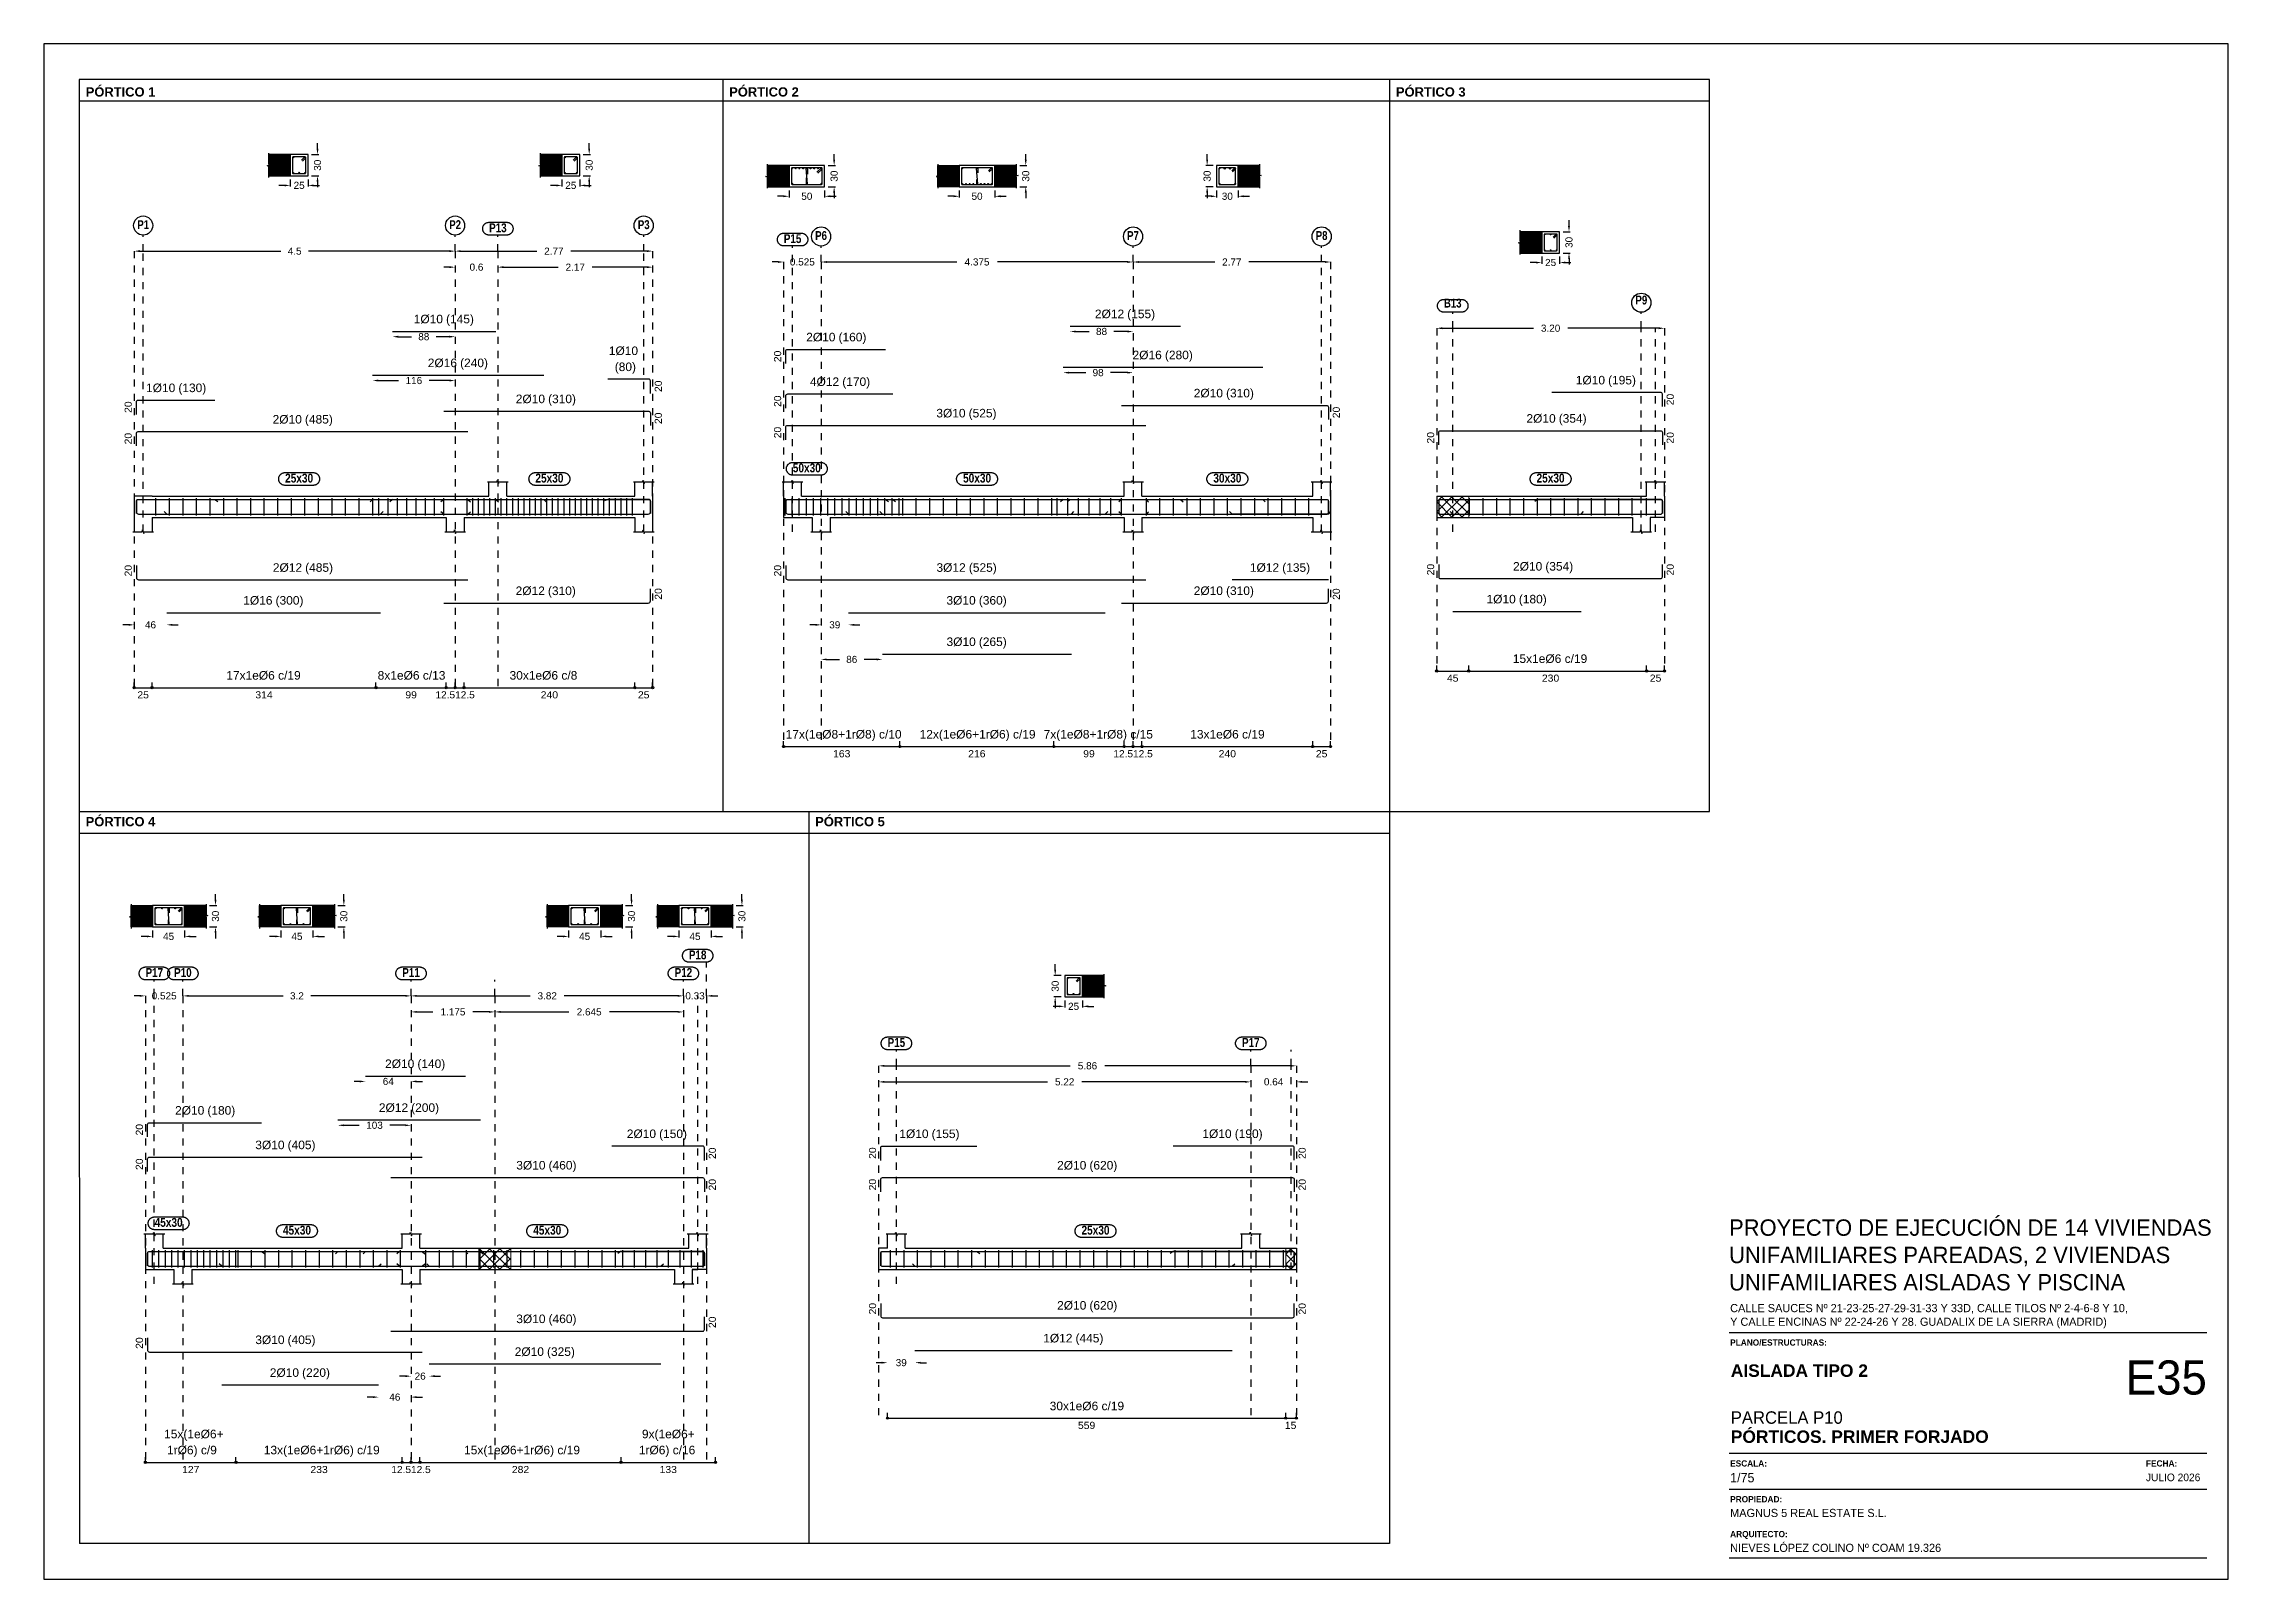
# Model space of a CAD drawing. Extents: x 2455 to 9764, y -806 to 181.
# Drawn here: x 4886.82 to 4917.46, y -582.59 to -561.05 of the extents above; entities that cross this region are included whole.
import ezdxf
from ezdxf.enums import TextEntityAlignment as Align

# ---------------------------------------------------------------- set-up
doc = ezdxf.new("R2010")
doc.units = 0
doc.header["$LTSCALE"] = 0.2
doc.header["$MEASUREMENT"] = 0
doc.linetypes.add('CYPE_RAYAPUNTO', pattern=[0.4125, 0.2025, -0.105, 0, -0.105])
doc.linetypes.add('PUNTOS2', pattern=[0.125, 0, -0.125])
doc.layers.add('01_cartela', color=6, linetype='CONTINUOUS', plot=False)
for name, color, linetype in [('01_cotas', 4, 'CONTINUOUS'), ('01_parcela', 7, 'CONTINUOUS'), ('01_primera', 5, 'CONTINUOUS'), ('01_texto cartela', 4, 'CONTINUOUS'), ('ALZ_CONT_NUDOS', 5, 'CONTINUOUS'), ('ALZ_CONT_VIG_HORMIGON', 5, 'CONTINUOUS'), ('ALZ_COT_COT_LIN_APOYOS', 120, 'CYPE_RAYAPUNTO'), ('ALZ_REF_REF_REFERENCIA', 3, 'CONTINUOUS'), ('ALZ_REF_TEXTO_REF_NOMBRE', 3, 'CONTINUOUS'), ('ARM_LONGITUDINAL_Ø10', 4, 'CONTINUOUS'), ('ARM_LONGITUDINAL_Ø12', 4, 'CONTINUOUS'), ('ARM_LONGITUDINAL_Ø16', 4, 'CONTINUOUS'), ('ARM_TRANSVERSAL_Ø6', 4, 'CONTINUOUS'), ('ARM_TRANSVERSAL_Ø8', 4, 'CONTINUOUS'), ('SEC_CONT_FORJADOS_SECCION', 8, 'CONTINUOUS'), ('SEC_CONT_VIG_HORMIGON_SECCION', 2, 'CONTINUOUS'), ('UNI_CORTANTES', 3, 'CONTINUOUS')]:
    doc.layers.add(name, color=color, linetype=linetype)
doc.layers.add('VIG_CARAS', color=5, linetype='CONTINUOUS', lineweight=9)
doc.styles.add('BERNARDO', font='GOTHICB.TTF')
doc.styles.add('Century Gothic', font='', dxfattribs={"height": 2})
doc.styles.add('Century Gothic_3', font='', dxfattribs={"height": 4.5})
doc.styles.add('Century Gothic_5', font='', dxfattribs={"height": 2.5})
doc.styles.add('Century Gothic_6', font='', dxfattribs={"height": 11})
doc.styles.add('CYPETXT_0.15', font='arial.ttf', dxfattribs={"height": 0.1})
doc.styles.add('Estilo1', font='swissel.ttf')
doc.styles.add('NIEVES2', font='sanss___.ttf')
doc.styles.add('NIEVES3', font='swisseb.ttf')
doc.styles.add('ROMANS', font='romans')
doc.styles.get('Century Gothic').set_extended_font_data('Century Gothic')
doc.styles.get('Century Gothic_3').set_extended_font_data('Century Gothic')
doc.styles.get('Century Gothic_5').set_extended_font_data('Century Gothic')
doc.styles.get('Century Gothic_6').set_extended_font_data('Century Gothic')
doc.dimstyles.new('DECIMAL-50', dxfattribs={"dimtxt": 0.08, "dimasz": 0.15, "dimexe": 0.05, "dimexo": 0.05, "dimgap": 0.09, "dimtad": 0, "dimzin": 0, "dimdsep": 46, "dimtxsty": 'ROMANS', "dimblk": 'DOTSMALL', "dimcen": 0.09, "dimclrt": 7, "dimadec": 0, "dimazin": 0, "dimtfac": 1.38, "dimtix": 1, "dimtofl": 0, "dimtmove": 2, "dimatfit": 3, "dimldrblk": 'OBLIQUE', "dimfxl": 1, "dimtolj": 1, "dimtzin": 0, "dimarcsym": 0})

msp = doc.modelspace()

# ---------------------------------------------------------------- texts
at = {"layer": '01_texto cartela', "color": 7, "style": 'NIEVES3'}
for s, p in [('PÓRTICO 1', (4887.409, -561.792)), ('PÓRTICO 2', (4896.433, -561.792)), ('PÓRTICO 3', (4905.784, -561.792)), ('PÓRTICO 4', (4887.408, -572.025)), ('PÓRTICO 5', (4897.639, -572.025))]:
    msp.add_text(s, height=0.1297, dxfattribs=at).set_placement(p)
at = {"layer": '01_texto cartela', "color": 5}
for s, insert, char_height, width, attachment_point, style in [('\\PPROYECTO DE EJECUCIÓN DE 14 VIVIENDAS UNIFAMILIARES PAREADAS, 2 VIVIENDAS UNIFAMILIARES AISLADAS Y PISCINA', (4910.456, -577.155), 0.23, 6.82217, 1, 'Century Gothic_3'), ('CALLE SAUCES Nº 21-23-25-27-29-31-33 Y 33D, CALLE TILOS Nº 2-4-6-8 Y 10, \\PY CALLE ENCINAS Nº 22-24-26 Y 28. GUADALIX DE LA SIERRA (MADRID)', (4910.471, -578.725), 0.11455, 9.24681, 1, 'Century Gothic'), ('{\\fCentury Gothic|b1|i0|c0|p34;PLANO/ESTRUCTURAS: }', (4910.471, -579.222), 0.08701, 2.11715, 1, 'Century Gothic'), ('\\pt2.3273;\\PPARCELA P10', (4910.48, -580.407), 0.17455, 7.00908, 7, 'Century Gothic_5'), ('\\pt2.3273;PÓRTICOS. PRIMER FORJADO', (4910.48, -580.675), 0.17455, 7.00908, 7, 'NIEVES3'), ('{\\fCentury Gothic|b1|i0|c0|p34;ESCALA: }', (4910.471, -580.917), 0.08701, 2.11715, 1, 'Century Gothic'), ('1/75', (4910.471, -581.095), 0.1309, 2.11715, 1, 'Century Gothic'), ('JULIO 2026', (4916.302, -581.103), 0.1069, 3.50438, 1, 'Century Gothic'), ('{\\fCentury Gothic|b1|i0|c0|p34;FECHA: }', (4916.302, -580.917), 0.08701, 2.11715, 1, 'Century Gothic'), ('{\\fCentury Gothic|b1|i0|c0|p34;PROPIEDAD:}', (4910.471, -581.419), 0.08701, 0.83709, 1, 'Century Gothic'), ('MAGNUS 5 REAL ESTATE S.L.', (4910.471, -581.598), 0.11455, 4.88231, 1, 'Century Gothic'), ('{\\fCentury Gothic|b1|i0|c0|p34;ARQUITECTO:}', (4910.471, -581.908), 0.08701, 0.83709, 1, 'Century Gothic'), ('NIEVES LÓPEZ COLINO Nº COAM 19.326', (4910.471, -582.087), 0.11455, 3.65153, 1, 'Century Gothic')]:
    msp.add_mtext(s, dxfattribs=dict(at, insert=insert, char_height=char_height, width=width, attachment_point=attachment_point, style=style))
at = {"layer": '01_texto cartela', "color": 1}
for s, insert, char_height, width, attachment_point, style in [('AISLADA TIPO 2 ', (4910.48, -579.749), 0.17455, 7.00908, 7, 'NIEVES3'), ('E35', (4917.157, -579.516), 0.4786, 1.04985, 3, 'Century Gothic_6')]:
    msp.add_mtext(s, dxfattribs=dict(at, insert=insert, char_height=char_height, width=width, attachment_point=attachment_point, style=style))
at = {"layer": 'ALZ_REF_TEXTO_REF_NOMBRE', "color": 5, "style": 'BERNARDO'}
for s, width, p, p2 in [('P1', 0.846434, (4888.132, -563.651), (4888.297, -563.651)), ('P2', 0.846434, (4892.507, -563.651), (4892.672, -563.651)), ('P13', 0.841304, (4893.066, -563.695), (4893.312, -563.695)), ('P3', 0.846434, (4895.152, -563.651), (4895.317, -563.651)), ('P15', 0.841304, (4897.199, -563.847), (4897.445, -563.847)), ('P6', 0.846434, (4897.639, -563.804), (4897.804, -563.804)), ('P7', 0.846434, (4902.014, -563.804), (4902.179, -563.804)), ('P8', 0.846434, (4904.659, -563.804), (4904.824, -563.804)), ('B13', 0.836468, (4906.456, -564.751), (4906.704, -564.751)), ('P9', 0.846434, (4909.143, -564.708), (4909.308, -564.708)), ('25x30', 0.806421, (4890.205, -567.205), (4890.598, -567.205)), ('25x30', 0.806421, (4893.715, -567.205), (4894.108, -567.205)), ('50x30', 0.806421, (4897.325, -567.062), (4897.718, -567.062)), ('50x30', 0.806421, (4899.713, -567.205), (4900.106, -567.205)), ('30x30', 0.806421, (4903.223, -567.205), (4903.616, -567.205)), ('25x30', 0.806421, (4907.756, -567.205), (4908.149, -567.205)), ('P18', 0.841304, (4895.868, -573.891), (4896.114, -573.891)), ('P17', 0.841304, (4888.248, -574.139), (4888.494, -574.139)), ('P10', 0.841304, (4888.648, -574.139), (4888.894, -574.139)), ('P11', 0.841304, (4891.848, -574.139), (4892.094, -574.139)), ('P12', 0.841304, (4895.668, -574.139), (4895.914, -574.139)), ('P15', 0.841304, (4898.655, -575.12), (4898.901, -575.12)), ('P17', 0.841304, (4903.625, -575.12), (4903.871, -575.12)), ('45x30', 0.806421, (4888.375, -577.643), (4888.768, -577.643)), ('45x30', 0.806421, (4890.175, -577.752), (4890.568, -577.752)), ('45x30', 0.806421, (4893.685, -577.752), (4894.078, -577.752)), ('25x30', 0.806421, (4901.374, -577.752), (4901.767, -577.752))]:
    msp.add_text(s, height=0.125, dxfattribs=dict(at, width=width)).set_placement(p, p2, align=Align.FIT)
at = {"layer": 'UNI_CORTANTES', "color": 4, "style": 'CYPETXT_0.15', "width": 1.042546}
for p, p2 in [((4897.162, -565.517), (4897.162, -565.355)), ((4895.489, -565.936), (4895.489, -565.774)), ((4888.054, -566.229), (4888.054, -566.067)), ((4897.162, -566.146), (4897.162, -565.984)), ((4904.997, -566.304), (4904.997, -566.142)), ((4909.68, -566.122), (4909.68, -565.96)), ((4895.489, -566.385), (4895.489, -566.223)), ((4897.162, -566.585), (4897.162, -566.423)), ((4888.054, -566.67), (4888.054, -566.508)), ((4906.32, -566.658), (4906.32, -566.496)), ((4909.68, -566.659), (4909.68, -566.497)), ((4888.054, -568.522), (4888.054, -568.36)), ((4897.162, -568.522), (4897.162, -568.36)), ((4906.32, -568.507), (4906.32, -568.345)), ((4909.68, -568.508), (4909.68, -568.346)), ((4895.489, -568.848), (4895.489, -568.686)), ((4904.997, -568.851), (4904.997, -568.689)), ((4888.211, -576.362), (4888.211, -576.2)), ((4896.246, -576.692), (4896.246, -576.53)), ((4898.493, -576.69), (4898.493, -576.528)), ((4904.518, -576.691), (4904.518, -576.529)), ((4888.211, -576.846), (4888.211, -576.684)), ((4896.246, -577.133), (4896.246, -576.971)), ((4898.493, -577.132), (4898.493, -576.97)), ((4904.518, -577.133), (4904.518, -576.971)), ((4898.493, -578.872), (4898.493, -578.71)), ((4904.518, -578.873), (4904.518, -578.711)), ((4896.246, -579.062), (4896.246, -578.9)), ((4888.211, -579.354), (4888.211, -579.192))]:
    msp.add_text('20', height=0.1, rotation=90, dxfattribs=at).set_placement(p, p2, align=Align.FIT)
at = {"layer": 'UNI_CORTANTES', "color": 2, "style": 'CYPETXT_0.15'}
for s, width, p, p2 in [('25', 1.042546, (4888.133, -570.232), (4888.295, -570.232)), ('314', 1.042546, (4889.788, -570.232), (4890.031, -570.232)), ('99', 1.042546, (4891.891, -570.232), (4892.053, -570.232)), ('12.5', 1.015093, (4892.313, -570.232), (4892.589, -570.232)), ('12.5', 1.015093, (4892.589, -570.232), (4892.865, -570.232)), ('240', 1.042546, (4893.79, -570.232), (4894.033, -570.232)), ('25', 1.042546, (4895.153, -570.232), (4895.315, -570.232)), ('45', 1.042546, (4906.499, -569.998), (4906.661, -569.998)), ('230', 1.042546, (4907.831, -569.998), (4908.074, -569.998)), ('25', 1.042546, (4909.344, -569.998), (4909.506, -569.998)), ('163', 1.042546, (4897.89, -571.058), (4898.133, -571.058)), ('216', 1.042546, (4899.785, -571.058), (4900.028, -571.058)), ('99', 1.042546, (4901.398, -571.058), (4901.56, -571.058)), ('12.5', 1.015093, (4901.821, -571.058), (4902.097, -571.058)), ('12.5', 1.015093, (4902.097, -571.058), (4902.373, -571.058)), ('240', 1.042546, (4903.298, -571.058), (4903.541, -571.058)), ('25', 1.042546, (4904.661, -571.058), (4904.823, -571.058)), ('559', 1.042546, (4901.324, -580.477), (4901.567, -580.477)), ('15', 1.042546, (4904.226, -580.477), (4904.388, -580.477)), ('127', 1.042546, (4888.76, -581.096), (4889.003, -581.096)), ('233', 1.042546, (4890.56, -581.096), (4890.803, -581.096)), ('12.5', 1.015093, (4891.695, -581.096), (4891.971, -581.096)), ('12.5', 1.015093, (4891.971, -581.096), (4892.247, -581.096)), ('282', 1.042546, (4893.385, -581.096), (4893.628, -581.096)), ('133', 1.042546, (4895.457, -581.096), (4895.7, -581.096))]:
    msp.add_text(s, height=0.1, dxfattribs=dict(at, width=width)).set_placement(p, p2, align=Align.FIT)
at = {"layer": 'VIG_CARAS', "color": 5, "style": 'NIEVES2'}
for s, p in [('1%%c10', (4892.009, -565.008)), ('(145)', (4892.462, -565.008)), ('2%%c12', (4901.562, -564.936)), ('(155)', (4902.015, -564.936)), ('2%%c10', (4897.513, -565.261)), ('(160)', (4897.966, -565.261)), ('2%%c16', (4892.206, -565.623)), ('(240)', (4892.659, -565.623)), ('1%%c10', (4894.745, -565.453)), ('(80)', (4894.828, -565.678)), ('2%%c16', (4902.09, -565.512)), ('(280)', (4902.544, -565.512)), ('1%%c10', (4888.255, -565.973)), ('(130)', (4888.708, -565.973)), ('4%%c12', (4897.565, -565.887)), ('(170)', (4898.019, -565.887)), ('1%%c10', (4908.306, -565.865)), ('(195)', (4908.759, -565.865)), ('2%%c10', (4893.44, -566.128)), ('(310)', (4893.893, -566.128)), ('3%%c10', (4899.338, -566.328)), ('(525)', (4899.791, -566.328)), ('2%%c10', (4902.948, -566.047)), ('(310)', (4903.401, -566.047)), ('2%%c10', (4890.03, -566.414)), ('(485)', (4890.483, -566.414)), ('2%%c10', (4907.614, -566.402)), ('(354)', (4908.067, -566.402)), ('2%%c12', (4890.033, -568.493)), ('(485)', (4890.486, -568.493)), ('3%%c12', (4899.34, -568.493)), ('(525)', (4899.794, -568.493)), ('1%%c12', (4903.735, -568.493)), ('(135)', (4904.189, -568.493)), ('2%%c10', (4907.426, -568.476)), ('(354)', (4907.879, -568.476)), ('1%%c16', (4889.618, -568.953)), ('(300)', (4890.071, -568.953)), ('2%%c12', (4893.438, -568.819)), ('(310)', (4893.891, -568.819)), ('3%%c10', (4899.48, -568.953)), ('(360)', (4899.934, -568.953)), ('2%%c10', (4902.948, -568.818)), ('(310)', (4903.401, -568.818)), ('1%%c10', (4907.054, -568.936)), ('(180)', (4907.507, -568.936)), ('3%%c10', (4899.481, -569.534)), ('(265)', (4899.934, -569.534)), ('2%%c10', (4891.607, -575.452)), ('(140)', (4892.06, -575.452)), ('2%%c10', (4888.662, -576.106)), ('(180)', (4889.115, -576.106)), ('2%%c12', (4891.52, -576.067)), ('(200)', (4891.973, -576.067)), ('2%%c10', (4894.997, -576.434)), ('(150)', (4895.45, -576.434)), ('1%%c10', (4898.819, -576.434)), ('(155)', (4899.272, -576.434)), ('1%%c10', (4903.069, -576.433)), ('(190)', (4903.523, -576.433)), ('3%%c10', (4889.787, -576.59)), ('(405)', (4890.24, -576.59)), ('3%%c10', (4893.447, -576.875)), ('(460)', (4893.9, -576.875)), ('2%%c10', (4901.032, -576.875)), ('(620)', (4901.485, -576.875)), ('2%%c10', (4901.032, -578.84)), ('(620)', (4901.485, -578.84)), ('3%%c10', (4893.447, -579.029)), ('(460)', (4893.9, -579.029)), ('3%%c10', (4889.787, -579.323)), ('(405)', (4890.24, -579.323)), ('2%%c10', (4893.425, -579.489)), ('(325)', (4893.878, -579.489)), ('1%%c12', (4900.837, -579.3)), ('(445)', (4901.29, -579.3)), ('2%%c10', (4889.99, -579.783)), ('(220)', (4890.443, -579.783))]:
    msp.add_text(s, height=0.12, dxfattribs=at).set_placement(p, align=Align.BOTTOM_LEFT)
at = {"layer": 'VIG_CARAS', "color": 4, "style": 'NIEVES2'}
for s, p in [('17x1e%%c6 c/19', (4889.38, -570.005)), ('8x1e%%C6 c/13', (4891.503, -570.005)), ('30x1e%%c6 c/8', (4893.353, -570.005)), ('15x1e%%C6 c/19', (4907.423, -569.771)), ('17x(1e%%C8+1r%%C8) c/10', (4897.225, -570.831)), ('12x(1e%%c6+1r%%c6) c/19', (4899.104, -570.831)), ('7x(1e%%C8+1r%%C8) c/15', (4900.843, -570.831)), ('13x1e%%c6 c/19', (4902.899, -570.831)), ('30x1e%%c6 c/19', (4900.928, -580.251)), ('15x(1e%%c6+', (4888.508, -580.644)), ('9x(1e%%C6+', (4895.209, -580.644)), ('1r%%c6) c/9', (4888.549, -580.869)), ('13x(1e%%c6+1r%%c6) c/19', (4889.906, -580.869)), ('15x(1e%%c6+1r%%c6) c/19', (4892.715, -580.869)), ('1r%%C6) c/16', (4895.166, -580.869))]:
    msp.add_text(s, height=0.12, dxfattribs=at).set_placement(p, align=Align.BOTTOM_LEFT)

# ---------------------------------------------------------------- blocks, each defined once
blk = doc.blocks.new('*D910')
at = {"layer": '01_cotas', "color": 0, "lineweight": -2, "transparency": 16777216}
for p, q in [((4890.197, -563.038), (4890.117, -563.038)), ((4890.607, -563.038), (4890.687, -563.038))]:
    blk.add_line(p, q, dxfattribs=at)
at = {"layer": '01_cotas', "color": 0, "linetype": 'PUNTOS2', "lineweight": -2, "transparency": 16777216}
for p, q in [((4890.277, -562.955), (4890.277, -563.088)), ((4890.527, -562.955), (4890.527, -563.088))]:
    blk.add_line(p, q, dxfattribs=at)
at = {"layer": '01_cotas', "color": 0, "transparency": 16777216}
for points in [[(4890.197, -563.025), (4890.197, -563.052), (4890.277, -563.038)], [(4890.607, -563.025), (4890.607, -563.052), (4890.527, -563.038)]]:
    blk.add_solid(points, dxfattribs=at)
at = {"layer": '01_cotas', "color": 5, "transparency": 16777216, "insert": (4890.402, -563.038), "char_height": 0.1, "attachment_point": 5, "style": 'Estilo1'}
blk.add_mtext('\\A1;25', dxfattribs=at)
blk = doc.blocks.new('*D911')
at = {"layer": '01_cotas', "color": 0, "lineweight": -2, "transparency": 16777216}
for p, q in [((4890.66, -562.525), (4890.66, -562.445)), ((4890.66, -562.985), (4890.66, -563.065))]:
    blk.add_line(p, q, dxfattribs=at)
at = {"layer": '01_cotas', "color": 0, "linetype": 'PUNTOS2', "lineweight": -2, "transparency": 16777216}
for p, q in [((4890.577, -562.605), (4890.71, -562.605)), ((4890.577, -562.905), (4890.71, -562.905))]:
    blk.add_line(p, q, dxfattribs=at)
at = {"layer": '01_cotas', "color": 0, "transparency": 16777216}
for points in [[(4890.646, -562.525), (4890.673, -562.525), (4890.66, -562.605)], [(4890.646, -562.985), (4890.673, -562.985), (4890.66, -562.905)]]:
    blk.add_solid(points, dxfattribs=at)
at = {"layer": '01_cotas', "color": 5, "transparency": 16777216, "insert": (4890.66, -562.755), "char_height": 0.1, "attachment_point": 5, "rotation": 90, "style": 'Estilo1'}
blk.add_mtext('\\A1;30', dxfattribs=at)
blk = doc.blocks.new('*D912')
at = {"layer": '01_cotas', "color": 0, "lineweight": -2, "transparency": 16777216}
for p, q in [((4894.007, -563.038), (4893.927, -563.038)), ((4894.417, -563.038), (4894.497, -563.038))]:
    blk.add_line(p, q, dxfattribs=at)
at = {"layer": '01_cotas', "color": 0, "linetype": 'PUNTOS2', "lineweight": -2, "transparency": 16777216}
for p, q in [((4894.087, -562.955), (4894.087, -563.088)), ((4894.337, -562.955), (4894.337, -563.088))]:
    blk.add_line(p, q, dxfattribs=at)
at = {"layer": '01_cotas', "color": 0, "transparency": 16777216}
for points in [[(4894.007, -563.025), (4894.007, -563.052), (4894.087, -563.038)], [(4894.417, -563.025), (4894.417, -563.052), (4894.337, -563.038)]]:
    blk.add_solid(points, dxfattribs=at)
at = {"layer": '01_cotas', "color": 5, "transparency": 16777216, "insert": (4894.212, -563.038), "char_height": 0.1, "attachment_point": 5, "style": 'Estilo1'}
blk.add_mtext('\\A1;25', dxfattribs=at)
blk = doc.blocks.new('*D913')
at = {"layer": '01_cotas', "color": 0, "lineweight": -2, "transparency": 16777216}
for p, q in [((4894.47, -562.525), (4894.47, -562.445)), ((4894.47, -562.985), (4894.47, -563.065))]:
    blk.add_line(p, q, dxfattribs=at)
at = {"layer": '01_cotas', "color": 0, "linetype": 'PUNTOS2', "lineweight": -2, "transparency": 16777216}
for p, q in [((4894.387, -562.605), (4894.52, -562.605)), ((4894.387, -562.905), (4894.52, -562.905))]:
    blk.add_line(p, q, dxfattribs=at)
at = {"layer": '01_cotas', "color": 0, "transparency": 16777216}
for points in [[(4894.456, -562.525), (4894.483, -562.525), (4894.47, -562.605)], [(4894.456, -562.985), (4894.483, -562.985), (4894.47, -562.905)]]:
    blk.add_solid(points, dxfattribs=at)
at = {"layer": '01_cotas', "color": 5, "transparency": 16777216, "insert": (4894.47, -562.755), "char_height": 0.1, "attachment_point": 5, "rotation": 90, "style": 'Estilo1'}
blk.add_mtext('\\A1;30', dxfattribs=at)
blk = doc.blocks.new('*D914')
at = {"layer": '01_cotas', "color": 0, "lineweight": -2, "transparency": 16777216}
for p, q in [((4892.509, -564.185), (4892.429, -564.185)), ((4893.269, -564.185), (4893.349, -564.185))]:
    blk.add_line(p, q, dxfattribs=at)
at = {"layer": '01_cotas', "color": 0, "transparency": 16777216}
for points in [[(4892.509, -564.171), (4892.509, -564.198), (4892.589, -564.185)], [(4893.269, -564.171), (4893.269, -564.198), (4893.189, -564.185)]]:
    blk.add_solid(points, dxfattribs=at)
at = {"layer": '01_cotas', "color": 5, "transparency": 16777216, "insert": (4892.889, -564.185), "char_height": 0.1, "attachment_point": 5, "style": 'Estilo1'}
blk.add_mtext('\\A1;0.6', dxfattribs=at)
blk = doc.blocks.new('*D915')
at = {"layer": '01_cotas', "color": 0, "lineweight": -2, "transparency": 16777216}
for p, q in [((4893.269, -564.185), (4894.036, -564.185)), ((4895.279, -564.185), (4894.513, -564.185))]:
    blk.add_line(p, q, dxfattribs=at)
at = {"layer": '01_cotas', "color": 0, "transparency": 16777216}
for points in [[(4893.269, -564.171), (4893.269, -564.198), (4893.189, -564.185)], [(4895.279, -564.171), (4895.279, -564.198), (4895.359, -564.185)]]:
    blk.add_solid(points, dxfattribs=at)
at = {"layer": '01_cotas', "color": 5, "transparency": 16777216, "insert": (4894.274, -564.185), "char_height": 0.1, "attachment_point": 5, "style": 'Estilo1'}
blk.add_mtext('\\A1;2.17', dxfattribs=at)
blk = doc.blocks.new('*D916')
at = {"layer": '01_cotas', "color": 0, "lineweight": -2, "transparency": 16777216}
for p, q in [((4888.169, -563.96), (4890.143, -563.96)), ((4892.509, -563.96), (4890.535, -563.96))]:
    blk.add_line(p, q, dxfattribs=at)
at = {"layer": '01_cotas', "color": 0, "transparency": 16777216}
for points in [[(4888.169, -563.946), (4888.169, -563.973), (4888.089, -563.96)], [(4892.509, -563.946), (4892.509, -563.973), (4892.589, -563.96)]]:
    blk.add_solid(points, dxfattribs=at)
at = {"layer": '01_cotas', "color": 5, "transparency": 16777216, "insert": (4890.339, -563.96), "char_height": 0.1, "attachment_point": 5, "style": 'Estilo1'}
blk.add_mtext('\\A1;4.5', dxfattribs=at)
blk = doc.blocks.new('*D917')
at = {"layer": '01_cotas', "color": 0, "lineweight": -2, "transparency": 16777216}
for p, q in [((4892.669, -563.96), (4893.736, -563.96)), ((4895.279, -563.96), (4894.213, -563.96))]:
    blk.add_line(p, q, dxfattribs=at)
at = {"layer": '01_cotas', "color": 0, "transparency": 16777216}
for points in [[(4892.669, -563.946), (4892.669, -563.973), (4892.589, -563.96)], [(4895.279, -563.946), (4895.279, -563.973), (4895.359, -563.96)]]:
    blk.add_solid(points, dxfattribs=at)
at = {"layer": '01_cotas', "color": 5, "transparency": 16777216, "insert": (4893.974, -563.96), "char_height": 0.1, "attachment_point": 5, "style": 'Estilo1'}
blk.add_mtext('\\A1;2.77', dxfattribs=at)
blk = doc.blocks.new('*D918')
at = {"layer": '01_cotas', "color": 0, "lineweight": -2, "transparency": 16777216}
for p, q in [((4891.512, -565.775), (4891.796, -565.775)), ((4892.509, -565.775), (4892.225, -565.775))]:
    blk.add_line(p, q, dxfattribs=at)
at = {"layer": '01_cotas', "color": 0, "transparency": 16777216}
for points in [[(4891.512, -565.761), (4891.512, -565.788), (4891.432, -565.775)], [(4892.509, -565.761), (4892.509, -565.788), (4892.589, -565.775)]]:
    blk.add_solid(points, dxfattribs=at)
at = {"layer": '01_cotas', "color": 5, "transparency": 16777216, "insert": (4892.011, -565.775), "char_height": 0.1, "attachment_point": 5, "style": 'Estilo1'}
blk.add_mtext('\\A1;116', dxfattribs=at)
blk = doc.blocks.new('*D919')
at = {"layer": '01_cotas', "color": 0, "lineweight": -2, "transparency": 16777216}
for p, q in [((4891.791, -565.16), (4891.977, -565.16)), ((4892.509, -565.16), (4892.323, -565.16))]:
    blk.add_line(p, q, dxfattribs=at)
at = {"layer": '01_cotas', "color": 0, "transparency": 16777216}
for points in [[(4891.791, -565.146), (4891.791, -565.173), (4891.711, -565.16)], [(4892.509, -565.146), (4892.509, -565.173), (4892.589, -565.16)]]:
    blk.add_solid(points, dxfattribs=at)
at = {"layer": '01_cotas', "color": 5, "transparency": 16777216, "insert": (4892.15, -565.16), "char_height": 0.1, "attachment_point": 5, "style": 'Estilo1'}
blk.add_mtext('\\A1;88', dxfattribs=at)
blk = doc.blocks.new('*D920')
at = {"layer": '01_cotas', "color": 0, "lineweight": -2, "transparency": 16777216}
for p, q in [((4888.009, -569.201), (4887.929, -569.201)), ((4888.625, -569.201), (4888.705, -569.201))]:
    blk.add_line(p, q, dxfattribs=at)
at = {"layer": '01_cotas', "color": 0, "transparency": 16777216}
for points in [[(4888.009, -569.187), (4888.009, -569.214), (4888.089, -569.201)], [(4888.625, -569.187), (4888.625, -569.214), (4888.545, -569.201)]]:
    blk.add_solid(points, dxfattribs=at)
at = {"layer": '01_cotas', "color": 5, "transparency": 16777216, "insert": (4888.317, -569.201), "char_height": 0.1, "attachment_point": 5, "style": 'Estilo1'}
blk.add_mtext('\\A1;46', dxfattribs=at)
blk = doc.blocks.new('*D921')
at = {"layer": '01_cotas', "color": 0, "linetype": 'PUNTOS2', "lineweight": -2, "transparency": 16777216}
for p, q in [((4897.272, -563.108), (4897.272, -563.241)), ((4897.772, -563.108), (4897.772, -563.241))]:
    blk.add_line(p, q, dxfattribs=at)
at = {"layer": '01_cotas', "color": 0, "lineweight": -2, "transparency": 16777216}
for p, q in [((4897.192, -563.191), (4897.112, -563.191)), ((4897.852, -563.191), (4897.932, -563.191))]:
    blk.add_line(p, q, dxfattribs=at)
at = {"layer": '01_cotas', "color": 0, "transparency": 16777216}
for points in [[(4897.192, -563.177), (4897.192, -563.204), (4897.272, -563.191)], [(4897.852, -563.177), (4897.852, -563.204), (4897.772, -563.191)]]:
    blk.add_solid(points, dxfattribs=at)
at = {"layer": '01_cotas', "color": 5, "transparency": 16777216, "insert": (4897.522, -563.191), "char_height": 0.1, "attachment_point": 5, "style": 'Estilo1'}
blk.add_mtext('\\A1;50', dxfattribs=at)
blk = doc.blocks.new('*D922')
at = {"layer": '01_cotas', "color": 0, "linetype": 'PUNTOS2', "lineweight": -2, "transparency": 16777216}
for p, q in [((4897.822, -562.758), (4897.955, -562.758)), ((4897.822, -563.058), (4897.955, -563.058))]:
    blk.add_line(p, q, dxfattribs=at)
at = {"layer": '01_cotas', "color": 0, "lineweight": -2, "transparency": 16777216}
for p, q in [((4897.905, -562.678), (4897.905, -562.598)), ((4897.905, -563.138), (4897.905, -563.218))]:
    blk.add_line(p, q, dxfattribs=at)
at = {"layer": '01_cotas', "color": 0, "transparency": 16777216}
for points in [[(4897.891, -562.678), (4897.918, -562.678), (4897.905, -562.758)], [(4897.891, -563.138), (4897.918, -563.138), (4897.905, -563.058)]]:
    blk.add_solid(points, dxfattribs=at)
at = {"layer": '01_cotas', "color": 5, "transparency": 16777216, "insert": (4897.905, -562.908), "char_height": 0.1, "attachment_point": 5, "rotation": 90, "style": 'Estilo1'}
blk.add_mtext('\\A1;30', dxfattribs=at)
blk = doc.blocks.new('*D923')
at = {"layer": '01_cotas', "color": 0, "linetype": 'PUNTOS2', "lineweight": -2, "transparency": 16777216}
for p, q in [((4899.659, -563.108), (4899.659, -563.241)), ((4900.159, -563.108), (4900.159, -563.241))]:
    blk.add_line(p, q, dxfattribs=at)
at = {"layer": '01_cotas', "color": 0, "lineweight": -2, "transparency": 16777216}
for p, q in [((4899.579, -563.191), (4899.499, -563.191)), ((4900.239, -563.191), (4900.319, -563.191))]:
    blk.add_line(p, q, dxfattribs=at)
at = {"layer": '01_cotas', "color": 0, "transparency": 16777216}
for points in [[(4899.579, -563.177), (4899.579, -563.204), (4899.659, -563.191)], [(4900.239, -563.177), (4900.239, -563.204), (4900.159, -563.191)]]:
    blk.add_solid(points, dxfattribs=at)
at = {"layer": '01_cotas', "color": 5, "transparency": 16777216, "insert": (4899.909, -563.191), "char_height": 0.1, "attachment_point": 5, "style": 'Estilo1'}
blk.add_mtext('\\A1;50', dxfattribs=at)
blk = doc.blocks.new('*D924')
at = {"layer": '01_cotas', "color": 0, "linetype": 'PUNTOS2', "lineweight": -2, "transparency": 16777216}
for p, q in [((4900.509, -562.758), (4900.642, -562.758)), ((4900.509, -563.058), (4900.642, -563.058))]:
    blk.add_line(p, q, dxfattribs=at)
at = {"layer": '01_cotas', "color": 0, "lineweight": -2, "transparency": 16777216}
for p, q in [((4900.592, -562.678), (4900.592, -562.598)), ((4900.592, -563.138), (4900.592, -563.218))]:
    blk.add_line(p, q, dxfattribs=at)
at = {"layer": '01_cotas', "color": 0, "transparency": 16777216}
for points in [[(4900.579, -562.678), (4900.606, -562.678), (4900.592, -562.758)], [(4900.579, -563.138), (4900.606, -563.138), (4900.592, -563.058)]]:
    blk.add_solid(points, dxfattribs=at)
at = {"layer": '01_cotas', "color": 5, "transparency": 16777216, "insert": (4900.592, -562.908), "char_height": 0.1, "attachment_point": 5, "rotation": 90, "style": 'Estilo1'}
blk.add_mtext('\\A1;30', dxfattribs=at)
blk = doc.blocks.new('*D925')
at = {"layer": '01_cotas', "color": 0, "linetype": 'PUNTOS2', "lineweight": -2, "transparency": 16777216}
for p, q in [((4903.269, -563.108), (4903.269, -563.241)), ((4903.569, -563.108), (4903.569, -563.241))]:
    blk.add_line(p, q, dxfattribs=at)
at = {"layer": '01_cotas', "color": 0, "lineweight": -2, "transparency": 16777216}
for p, q in [((4903.189, -563.191), (4903.109, -563.191)), ((4903.649, -563.191), (4903.729, -563.191))]:
    blk.add_line(p, q, dxfattribs=at)
at = {"layer": '01_cotas', "color": 0, "transparency": 16777216}
for points in [[(4903.189, -563.177), (4903.189, -563.204), (4903.269, -563.191)], [(4903.649, -563.177), (4903.649, -563.204), (4903.569, -563.191)]]:
    blk.add_solid(points, dxfattribs=at)
at = {"layer": '01_cotas', "color": 5, "transparency": 16777216, "insert": (4903.419, -563.191), "char_height": 0.1, "attachment_point": 5, "style": 'Estilo1'}
blk.add_mtext('\\A1;30', dxfattribs=at)
blk = doc.blocks.new('*D926')
at = {"layer": '01_cotas', "color": 0, "linetype": 'PUNTOS2', "lineweight": -2, "transparency": 16777216}
for p, q in [((4903.219, -562.758), (4903.086, -562.758)), ((4903.219, -563.058), (4903.086, -563.058))]:
    blk.add_line(p, q, dxfattribs=at)
at = {"layer": '01_cotas', "color": 0, "lineweight": -2, "transparency": 16777216}
for p, q in [((4903.136, -562.678), (4903.136, -562.598)), ((4903.136, -563.138), (4903.136, -563.218))]:
    blk.add_line(p, q, dxfattribs=at)
at = {"layer": '01_cotas', "color": 0, "transparency": 16777216}
for points in [[(4903.123, -562.678), (4903.15, -562.678), (4903.136, -562.758)], [(4903.123, -563.138), (4903.15, -563.138), (4903.136, -563.058)]]:
    blk.add_solid(points, dxfattribs=at)
at = {"layer": '01_cotas', "color": 5, "transparency": 16777216, "insert": (4903.136, -562.908), "char_height": 0.1, "attachment_point": 5, "rotation": 90, "style": 'Estilo1'}
blk.add_mtext('\\A1;30', dxfattribs=at)
blk = doc.blocks.new('*D927')
at = {"layer": '01_cotas', "color": 0, "lineweight": -2, "transparency": 16777216}
for p, q in [((4897.117, -564.112), (4897.037, -564.112)), ((4897.802, -564.112), (4897.882, -564.112))]:
    blk.add_line(p, q, dxfattribs=at)
at = {"layer": '01_cotas', "color": 0, "transparency": 16777216}
for points in [[(4897.117, -564.099), (4897.117, -564.126), (4897.197, -564.112)], [(4897.802, -564.099), (4897.802, -564.126), (4897.722, -564.112)]]:
    blk.add_solid(points, dxfattribs=at)
at = {"layer": '01_cotas', "color": 5, "transparency": 16777216, "insert": (4897.459, -564.112), "char_height": 0.1, "attachment_point": 5, "style": 'Estilo1'}
blk.add_mtext('\\A1;0.525', dxfattribs=at)
blk = doc.blocks.new('*D928')
at = {"layer": '01_cotas', "color": 0, "lineweight": -2, "transparency": 16777216}
for p, q in [((4897.802, -564.112), (4899.624, -564.112)), ((4902.017, -564.112), (4900.195, -564.112))]:
    blk.add_line(p, q, dxfattribs=at)
at = {"layer": '01_cotas', "color": 0, "transparency": 16777216}
for points in [[(4897.802, -564.099), (4897.802, -564.126), (4897.722, -564.112)], [(4902.017, -564.099), (4902.017, -564.126), (4902.097, -564.112)]]:
    blk.add_solid(points, dxfattribs=at)
at = {"layer": '01_cotas', "color": 5, "transparency": 16777216, "insert": (4899.909, -564.112), "char_height": 0.1, "attachment_point": 5, "style": 'Estilo1'}
blk.add_mtext('\\A1;4.375', dxfattribs=at)
blk = doc.blocks.new('*D929')
at = {"layer": '01_cotas', "color": 0, "lineweight": -2, "transparency": 16777216}
for p, q in [((4902.177, -564.112), (4903.243, -564.112)), ((4904.787, -564.112), (4903.72, -564.112))]:
    blk.add_line(p, q, dxfattribs=at)
at = {"layer": '01_cotas', "color": 0, "transparency": 16777216}
for points in [[(4902.177, -564.099), (4902.177, -564.126), (4902.097, -564.112)], [(4904.787, -564.099), (4904.787, -564.126), (4904.867, -564.112)]]:
    blk.add_solid(points, dxfattribs=at)
at = {"layer": '01_cotas', "color": 5, "transparency": 16777216, "insert": (4903.482, -564.112), "char_height": 0.1, "attachment_point": 5, "style": 'Estilo1'}
blk.add_mtext('\\A1;2.77', dxfattribs=at)
blk = doc.blocks.new('*D930')
at = {"layer": '01_cotas', "color": 0, "lineweight": -2, "transparency": 16777216}
for p, q in [((4901.197, -565.664), (4901.433, -565.664)), ((4902.017, -565.664), (4901.78, -565.664))]:
    blk.add_line(p, q, dxfattribs=at)
at = {"layer": '01_cotas', "color": 0, "transparency": 16777216}
for points in [[(4901.197, -565.651), (4901.197, -565.677), (4901.117, -565.664)], [(4902.017, -565.651), (4902.017, -565.677), (4902.097, -565.664)]]:
    blk.add_solid(points, dxfattribs=at)
at = {"layer": '01_cotas', "color": 5, "transparency": 16777216, "insert": (4901.607, -565.664), "char_height": 0.1, "attachment_point": 5, "style": 'Estilo1'}
blk.add_mtext('\\A1;98', dxfattribs=at)
blk = doc.blocks.new('*D931')
at = {"layer": '01_cotas', "color": 0, "lineweight": -2, "transparency": 16777216}
for p, q in [((4901.294, -565.087), (4901.482, -565.087)), ((4902.017, -565.087), (4901.828, -565.087))]:
    blk.add_line(p, q, dxfattribs=at)
at = {"layer": '01_cotas', "color": 0, "transparency": 16777216}
for points in [[(4901.294, -565.074), (4901.294, -565.101), (4901.214, -565.087)], [(4902.017, -565.074), (4902.017, -565.101), (4902.097, -565.087)]]:
    blk.add_solid(points, dxfattribs=at)
at = {"layer": '01_cotas', "color": 5, "transparency": 16777216, "insert": (4901.655, -565.087), "char_height": 0.1, "attachment_point": 5, "style": 'Estilo1'}
blk.add_mtext('\\A1;88', dxfattribs=at)
blk = doc.blocks.new('*D932')
at = {"layer": '01_cotas', "color": 0, "lineweight": -2, "transparency": 16777216}
for p, q in [((4897.642, -569.201), (4897.562, -569.201)), ((4898.187, -569.201), (4898.267, -569.201))]:
    blk.add_line(p, q, dxfattribs=at)
at = {"layer": '01_cotas', "color": 0, "transparency": 16777216}
for points in [[(4897.642, -569.187), (4897.642, -569.214), (4897.722, -569.201)], [(4898.187, -569.187), (4898.187, -569.214), (4898.107, -569.201)]]:
    blk.add_solid(points, dxfattribs=at)
at = {"layer": '01_cotas', "color": 5, "transparency": 16777216, "insert": (4897.914, -569.201), "char_height": 0.1, "attachment_point": 5, "style": 'Estilo1'}
blk.add_mtext('\\A1;39', dxfattribs=at)
blk = doc.blocks.new('*D933')
at = {"layer": '01_cotas', "color": 0, "lineweight": -2, "transparency": 16777216}
for p, q in [((4897.802, -569.686), (4897.979, -569.686)), ((4898.502, -569.686), (4898.326, -569.686))]:
    blk.add_line(p, q, dxfattribs=at)
at = {"layer": '01_cotas', "color": 0, "transparency": 16777216}
for points in [[(4897.802, -569.672), (4897.802, -569.699), (4897.722, -569.686)], [(4898.502, -569.672), (4898.502, -569.699), (4898.582, -569.686)]]:
    blk.add_solid(points, dxfattribs=at)
at = {"layer": '01_cotas', "color": 5, "transparency": 16777216, "insert": (4898.152, -569.686), "char_height": 0.1, "attachment_point": 5, "style": 'Estilo1'}
blk.add_mtext('\\A1;86', dxfattribs=at)
blk = doc.blocks.new('*D934')
at = {"layer": '01_cotas', "color": 0, "linetype": 'PUNTOS2', "lineweight": -2, "transparency": 16777216}
for p, q in [((4907.828, -564.037), (4907.828, -564.17)), ((4908.078, -564.037), (4908.078, -564.17))]:
    blk.add_line(p, q, dxfattribs=at)
at = {"layer": '01_cotas', "color": 0, "lineweight": -2, "transparency": 16777216}
for p, q in [((4907.748, -564.12), (4907.668, -564.12)), ((4908.158, -564.12), (4908.238, -564.12))]:
    blk.add_line(p, q, dxfattribs=at)
at = {"layer": '01_cotas', "color": 0, "transparency": 16777216}
for points in [[(4907.748, -564.107), (4907.748, -564.133), (4907.828, -564.12)], [(4908.158, -564.107), (4908.158, -564.133), (4908.078, -564.12)]]:
    blk.add_solid(points, dxfattribs=at)
at = {"layer": '01_cotas', "color": 5, "transparency": 16777216, "insert": (4907.953, -564.12), "char_height": 0.1, "attachment_point": 5, "style": 'Estilo1'}
blk.add_mtext('\\A1;25', dxfattribs=at)
blk = doc.blocks.new('*D935')
at = {"layer": '01_cotas', "color": 0, "linetype": 'PUNTOS2', "lineweight": -2, "transparency": 16777216}
for p, q in [((4908.128, -563.687), (4908.261, -563.687)), ((4908.128, -563.987), (4908.261, -563.987))]:
    blk.add_line(p, q, dxfattribs=at)
at = {"layer": '01_cotas', "color": 0, "lineweight": -2, "transparency": 16777216}
for p, q in [((4908.211, -563.607), (4908.211, -563.527)), ((4908.211, -564.067), (4908.211, -564.147))]:
    blk.add_line(p, q, dxfattribs=at)
at = {"layer": '01_cotas', "color": 0, "transparency": 16777216}
for points in [[(4908.197, -563.607), (4908.224, -563.607), (4908.211, -563.687)], [(4908.197, -564.067), (4908.224, -564.067), (4908.211, -563.987)]]:
    blk.add_solid(points, dxfattribs=at)
at = {"layer": '01_cotas', "color": 5, "transparency": 16777216, "insert": (4908.211, -563.837), "char_height": 0.1, "attachment_point": 5, "rotation": 90, "style": 'Estilo1'}
blk.add_mtext('\\A1;30', dxfattribs=at)
blk = doc.blocks.new('*D936')
at = {"layer": '01_cotas', "color": 0, "lineweight": -2, "transparency": 16777216}
for p, q in [((4906.435, -565.041), (4907.713, -565.041)), ((4909.47, -565.041), (4908.193, -565.041))]:
    blk.add_line(p, q, dxfattribs=at)
at = {"layer": '01_cotas', "color": 0, "transparency": 16777216}
for points in [[(4906.435, -565.028), (4906.435, -565.055), (4906.355, -565.041)], [(4909.47, -565.028), (4909.47, -565.055), (4909.55, -565.041)]]:
    blk.add_solid(points, dxfattribs=at)
at = {"layer": '01_cotas', "color": 5, "transparency": 16777216, "insert": (4907.953, -565.041), "char_height": 0.1, "attachment_point": 5, "style": 'Estilo1'}
blk.add_mtext('\\A1;3.20', dxfattribs=at)
blk = doc.blocks.new('*D937')
at = {"layer": '01_cotas', "color": 0, "linetype": 'PUNTOS2', "lineweight": -2, "transparency": 16777216}
for p, q in [((4888.346, -573.487), (4888.346, -573.62)), ((4888.796, -573.487), (4888.796, -573.62))]:
    blk.add_line(p, q, dxfattribs=at)
at = {"layer": '01_cotas', "color": 0, "lineweight": -2, "transparency": 16777216}
for p, q in [((4888.266, -573.57), (4888.186, -573.57)), ((4888.876, -573.57), (4888.956, -573.57))]:
    blk.add_line(p, q, dxfattribs=at)
at = {"layer": '01_cotas', "color": 0, "transparency": 16777216}
for points in [[(4888.266, -573.557), (4888.266, -573.583), (4888.346, -573.57)], [(4888.876, -573.557), (4888.876, -573.583), (4888.796, -573.57)]]:
    blk.add_solid(points, dxfattribs=at)
at = {"layer": '01_cotas', "color": 5, "transparency": 16777216, "insert": (4888.571, -573.57), "char_height": 0.1, "attachment_point": 5, "style": 'Estilo1'}
blk.add_mtext('\\A1;45', dxfattribs=at)
blk = doc.blocks.new('*D938')
at = {"layer": '01_cotas', "color": 0, "linetype": 'PUNTOS2', "lineweight": -2, "transparency": 16777216}
for p, q in [((4889.146, -573.137), (4889.279, -573.137)), ((4889.146, -573.437), (4889.279, -573.437))]:
    blk.add_line(p, q, dxfattribs=at)
at = {"layer": '01_cotas', "color": 0, "lineweight": -2, "transparency": 16777216}
for p, q in [((4889.229, -573.057), (4889.229, -572.977)), ((4889.229, -573.517), (4889.229, -573.597))]:
    blk.add_line(p, q, dxfattribs=at)
at = {"layer": '01_cotas', "color": 0, "transparency": 16777216}
for points in [[(4889.216, -573.057), (4889.242, -573.057), (4889.229, -573.137)], [(4889.216, -573.517), (4889.242, -573.517), (4889.229, -573.437)]]:
    blk.add_solid(points, dxfattribs=at)
at = {"layer": '01_cotas', "color": 5, "transparency": 16777216, "insert": (4889.229, -573.287), "char_height": 0.1, "attachment_point": 5, "rotation": 90, "style": 'Estilo1'}
blk.add_mtext('\\A1;30', dxfattribs=at)
blk = doc.blocks.new('*D939')
at = {"layer": '01_cotas', "color": 0, "linetype": 'PUNTOS2', "lineweight": -2, "transparency": 16777216}
for p, q in [((4890.146, -573.487), (4890.146, -573.62)), ((4890.596, -573.487), (4890.596, -573.62))]:
    blk.add_line(p, q, dxfattribs=at)
at = {"layer": '01_cotas', "color": 0, "lineweight": -2, "transparency": 16777216}
for p, q in [((4890.066, -573.57), (4889.986, -573.57)), ((4890.676, -573.57), (4890.756, -573.57))]:
    blk.add_line(p, q, dxfattribs=at)
at = {"layer": '01_cotas', "color": 0, "transparency": 16777216}
for points in [[(4890.066, -573.557), (4890.066, -573.583), (4890.146, -573.57)], [(4890.676, -573.557), (4890.676, -573.583), (4890.596, -573.57)]]:
    blk.add_solid(points, dxfattribs=at)
at = {"layer": '01_cotas', "color": 5, "transparency": 16777216, "insert": (4890.371, -573.57), "char_height": 0.1, "attachment_point": 5, "style": 'Estilo1'}
blk.add_mtext('\\A1;45', dxfattribs=at)
blk = doc.blocks.new('*D940')
at = {"layer": '01_cotas', "color": 0, "linetype": 'PUNTOS2', "lineweight": -2, "transparency": 16777216}
for p, q in [((4890.946, -573.137), (4891.079, -573.137)), ((4890.946, -573.437), (4891.079, -573.437))]:
    blk.add_line(p, q, dxfattribs=at)
at = {"layer": '01_cotas', "color": 0, "lineweight": -2, "transparency": 16777216}
for p, q in [((4891.029, -573.057), (4891.029, -572.977)), ((4891.029, -573.517), (4891.029, -573.597))]:
    blk.add_line(p, q, dxfattribs=at)
at = {"layer": '01_cotas', "color": 0, "transparency": 16777216}
for points in [[(4891.016, -573.057), (4891.042, -573.057), (4891.029, -573.137)], [(4891.016, -573.517), (4891.042, -573.517), (4891.029, -573.437)]]:
    blk.add_solid(points, dxfattribs=at)
at = {"layer": '01_cotas', "color": 5, "transparency": 16777216, "insert": (4891.029, -573.287), "char_height": 0.1, "attachment_point": 5, "rotation": 90, "style": 'Estilo1'}
blk.add_mtext('\\A1;30', dxfattribs=at)
blk = doc.blocks.new('*D941')
at = {"layer": '01_cotas', "color": 0, "linetype": 'PUNTOS2', "lineweight": -2, "transparency": 16777216}
for p, q in [((4894.181, -573.487), (4894.181, -573.62)), ((4894.631, -573.487), (4894.631, -573.62))]:
    blk.add_line(p, q, dxfattribs=at)
at = {"layer": '01_cotas', "color": 0, "lineweight": -2, "transparency": 16777216}
for p, q in [((4894.101, -573.57), (4894.021, -573.57)), ((4894.711, -573.57), (4894.791, -573.57))]:
    blk.add_line(p, q, dxfattribs=at)
at = {"layer": '01_cotas', "color": 0, "transparency": 16777216}
for points in [[(4894.101, -573.557), (4894.101, -573.583), (4894.181, -573.57)], [(4894.711, -573.557), (4894.711, -573.583), (4894.631, -573.57)]]:
    blk.add_solid(points, dxfattribs=at)
at = {"layer": '01_cotas', "color": 5, "transparency": 16777216, "insert": (4894.406, -573.57), "char_height": 0.1, "attachment_point": 5, "style": 'Estilo1'}
blk.add_mtext('\\A1;45', dxfattribs=at)
blk = doc.blocks.new('*D942')
at = {"layer": '01_cotas', "color": 0, "linetype": 'PUNTOS2', "lineweight": -2, "transparency": 16777216}
for p, q in [((4894.981, -573.137), (4895.114, -573.137)), ((4894.981, -573.437), (4895.114, -573.437))]:
    blk.add_line(p, q, dxfattribs=at)
at = {"layer": '01_cotas', "color": 0, "lineweight": -2, "transparency": 16777216}
for p, q in [((4895.064, -573.057), (4895.064, -572.977)), ((4895.064, -573.517), (4895.064, -573.597))]:
    blk.add_line(p, q, dxfattribs=at)
at = {"layer": '01_cotas', "color": 0, "transparency": 16777216}
for points in [[(4895.051, -573.057), (4895.077, -573.057), (4895.064, -573.137)], [(4895.051, -573.517), (4895.077, -573.517), (4895.064, -573.437)]]:
    blk.add_solid(points, dxfattribs=at)
at = {"layer": '01_cotas', "color": 5, "transparency": 16777216, "insert": (4895.064, -573.287), "char_height": 0.1, "attachment_point": 5, "rotation": 90, "style": 'Estilo1'}
blk.add_mtext('\\A1;30', dxfattribs=at)
blk = doc.blocks.new('*D943')
at = {"layer": '01_cotas', "color": 0, "linetype": 'PUNTOS2', "lineweight": -2, "transparency": 16777216}
for p, q in [((4895.729, -573.487), (4895.729, -573.62)), ((4896.179, -573.487), (4896.179, -573.62))]:
    blk.add_line(p, q, dxfattribs=at)
at = {"layer": '01_cotas', "color": 0, "lineweight": -2, "transparency": 16777216}
for p, q in [((4895.649, -573.57), (4895.569, -573.57)), ((4896.259, -573.57), (4896.339, -573.57))]:
    blk.add_line(p, q, dxfattribs=at)
at = {"layer": '01_cotas', "color": 0, "transparency": 16777216}
for points in [[(4895.649, -573.557), (4895.649, -573.583), (4895.729, -573.57)], [(4896.259, -573.557), (4896.259, -573.583), (4896.179, -573.57)]]:
    blk.add_solid(points, dxfattribs=at)
at = {"layer": '01_cotas', "color": 5, "transparency": 16777216, "insert": (4895.954, -573.57), "char_height": 0.1, "attachment_point": 5, "style": 'Estilo1'}
blk.add_mtext('\\A1;45', dxfattribs=at)
blk = doc.blocks.new('*D944')
at = {"layer": '01_cotas', "color": 0, "linetype": 'PUNTOS2', "lineweight": -2, "transparency": 16777216}
for p, q in [((4896.529, -573.137), (4896.662, -573.137)), ((4896.529, -573.437), (4896.662, -573.437))]:
    blk.add_line(p, q, dxfattribs=at)
at = {"layer": '01_cotas', "color": 0, "lineweight": -2, "transparency": 16777216}
for p, q in [((4896.612, -573.057), (4896.612, -572.977)), ((4896.612, -573.517), (4896.612, -573.597))]:
    blk.add_line(p, q, dxfattribs=at)
at = {"layer": '01_cotas', "color": 0, "transparency": 16777216}
for points in [[(4896.598, -573.057), (4896.625, -573.057), (4896.612, -573.137)], [(4896.598, -573.517), (4896.625, -573.517), (4896.612, -573.437)]]:
    blk.add_solid(points, dxfattribs=at)
at = {"layer": '01_cotas', "color": 5, "transparency": 16777216, "insert": (4896.612, -573.287), "char_height": 0.1, "attachment_point": 5, "rotation": 90, "style": 'Estilo1'}
blk.add_mtext('\\A1;30', dxfattribs=at)
blk = doc.blocks.new('*D945')
at = {"layer": '01_cotas', "color": 0, "lineweight": -2, "transparency": 16777216}
for p, q in [((4892.051, -574.629), (4892.277, -574.629)), ((4893.066, -574.629), (4892.84, -574.629))]:
    blk.add_line(p, q, dxfattribs=at)
at = {"layer": '01_cotas', "color": 0, "transparency": 16777216}
for points in [[(4892.051, -574.616), (4892.051, -574.642), (4891.971, -574.629)], [(4893.066, -574.616), (4893.066, -574.642), (4893.146, -574.629)]]:
    blk.add_solid(points, dxfattribs=at)
at = {"layer": '01_cotas', "color": 5, "transparency": 16777216, "insert": (4892.559, -574.629), "char_height": 0.1, "attachment_point": 5, "style": 'Estilo1'}
blk.add_mtext('\\A1;1.175', dxfattribs=at)
blk = doc.blocks.new('*D946')
at = {"layer": '01_cotas', "color": 0, "lineweight": -2, "transparency": 16777216}
for p, q in [((4893.226, -574.629), (4894.184, -574.629)), ((4895.711, -574.629), (4894.754, -574.629))]:
    blk.add_line(p, q, dxfattribs=at)
at = {"layer": '01_cotas', "color": 0, "transparency": 16777216}
for points in [[(4893.226, -574.616), (4893.226, -574.642), (4893.146, -574.629)], [(4895.711, -574.616), (4895.711, -574.642), (4895.791, -574.629)]]:
    blk.add_solid(points, dxfattribs=at)
at = {"layer": '01_cotas', "color": 5, "transparency": 16777216, "insert": (4894.469, -574.629), "char_height": 0.1, "attachment_point": 5, "style": 'Estilo1'}
blk.add_mtext('\\A1;2.645', dxfattribs=at)
blk = doc.blocks.new('*D947')
at = {"layer": '01_cotas', "color": 0, "lineweight": -2, "transparency": 16777216}
for p, q in [((4888.166, -574.404), (4888.086, -574.404)), ((4888.851, -574.404), (4888.931, -574.404))]:
    blk.add_line(p, q, dxfattribs=at)
at = {"layer": '01_cotas', "color": 0, "transparency": 16777216}
for points in [[(4888.166, -574.391), (4888.166, -574.417), (4888.246, -574.404)], [(4888.851, -574.391), (4888.851, -574.417), (4888.771, -574.404)]]:
    blk.add_solid(points, dxfattribs=at)
at = {"layer": '01_cotas', "color": 5, "transparency": 16777216, "insert": (4888.509, -574.404), "char_height": 0.1, "attachment_point": 5, "style": 'Estilo1'}
blk.add_mtext('\\A1;0.525', dxfattribs=at)
blk = doc.blocks.new('*D948')
at = {"layer": '01_cotas', "color": 0, "lineweight": -2, "transparency": 16777216}
for p, q in [((4888.851, -574.404), (4890.177, -574.404)), ((4891.891, -574.404), (4890.565, -574.404))]:
    blk.add_line(p, q, dxfattribs=at)
at = {"layer": '01_cotas', "color": 0, "transparency": 16777216}
for points in [[(4888.851, -574.391), (4888.851, -574.417), (4888.771, -574.404)], [(4891.891, -574.391), (4891.891, -574.417), (4891.971, -574.404)]]:
    blk.add_solid(points, dxfattribs=at)
at = {"layer": '01_cotas', "color": 5, "transparency": 16777216, "insert": (4890.371, -574.404), "char_height": 0.1, "attachment_point": 5, "style": 'Estilo1'}
blk.add_mtext('\\A1;3.2', dxfattribs=at)
blk = doc.blocks.new('*D949')
at = {"layer": '01_cotas', "color": 0, "lineweight": -2, "transparency": 16777216}
for p, q in [((4892.051, -574.404), (4893.642, -574.404)), ((4895.711, -574.404), (4894.12, -574.404))]:
    blk.add_line(p, q, dxfattribs=at)
at = {"layer": '01_cotas', "color": 0, "transparency": 16777216}
for points in [[(4892.051, -574.391), (4892.051, -574.417), (4891.971, -574.404)], [(4895.711, -574.391), (4895.711, -574.417), (4895.791, -574.404)]]:
    blk.add_solid(points, dxfattribs=at)
at = {"layer": '01_cotas', "color": 5, "transparency": 16777216, "insert": (4893.881, -574.404), "char_height": 0.1, "attachment_point": 5, "style": 'Estilo1'}
blk.add_mtext('\\A1;3.82', dxfattribs=at)
blk = doc.blocks.new('*D950')
at = {"layer": '01_cotas', "color": 0, "lineweight": -2, "transparency": 16777216}
for p, q in [((4895.711, -574.404), (4895.631, -574.404)), ((4896.196, -574.404), (4896.276, -574.404))]:
    blk.add_line(p, q, dxfattribs=at)
at = {"layer": '01_cotas', "color": 0, "transparency": 16777216}
for points in [[(4895.711, -574.391), (4895.711, -574.417), (4895.791, -574.404)], [(4896.196, -574.391), (4896.196, -574.417), (4896.116, -574.404)]]:
    blk.add_solid(points, dxfattribs=at)
at = {"layer": '01_cotas', "color": 5, "transparency": 16777216, "insert": (4895.954, -574.404), "char_height": 0.1, "attachment_point": 5, "style": 'Estilo1'}
blk.add_mtext('\\A1;0.33', dxfattribs=at)
blk = doc.blocks.new('*D951')
at = {"layer": '01_cotas', "color": 0, "lineweight": -2, "transparency": 16777216}
for p, q in [((4891.026, -576.219), (4891.245, -576.219)), ((4891.891, -576.219), (4891.672, -576.219))]:
    blk.add_line(p, q, dxfattribs=at)
at = {"layer": '01_cotas', "color": 0, "transparency": 16777216}
for points in [[(4891.026, -576.206), (4891.026, -576.232), (4890.946, -576.219)], [(4891.891, -576.206), (4891.891, -576.232), (4891.971, -576.219)]]:
    blk.add_solid(points, dxfattribs=at)
at = {"layer": '01_cotas', "color": 5, "transparency": 16777216, "insert": (4891.459, -576.219), "char_height": 0.1, "attachment_point": 5, "style": 'Estilo1'}
blk.add_mtext('\\A1;103', dxfattribs=at)
blk = doc.blocks.new('*D952')
at = {"layer": '01_cotas', "color": 0, "lineweight": -2, "transparency": 16777216}
for p, q in [((4891.253, -575.604), (4891.173, -575.604)), ((4892.051, -575.604), (4892.131, -575.604))]:
    blk.add_line(p, q, dxfattribs=at)
at = {"layer": '01_cotas', "color": 0, "transparency": 16777216}
for points in [[(4891.253, -575.591), (4891.253, -575.617), (4891.333, -575.604)], [(4892.051, -575.591), (4892.051, -575.617), (4891.971, -575.604)]]:
    blk.add_solid(points, dxfattribs=at)
at = {"layer": '01_cotas', "color": 5, "transparency": 16777216, "insert": (4891.652, -575.604), "char_height": 0.1, "attachment_point": 5, "style": 'Estilo1'}
blk.add_mtext('\\A1;64', dxfattribs=at)
blk = doc.blocks.new('*D953')
at = {"layer": '01_cotas', "color": 0, "lineweight": -2, "transparency": 16777216}
for p, q in [((4891.436, -580.031), (4891.356, -580.031)), ((4892.051, -580.031), (4892.131, -580.031))]:
    blk.add_line(p, q, dxfattribs=at)
at = {"layer": '01_cotas', "color": 0, "transparency": 16777216}
for points in [[(4891.436, -580.017), (4891.436, -580.044), (4891.516, -580.031)], [(4892.051, -580.017), (4892.051, -580.044), (4891.971, -580.031)]]:
    blk.add_solid(points, dxfattribs=at)
at = {"layer": '01_cotas', "color": 5, "transparency": 16777216, "insert": (4891.744, -580.031), "char_height": 0.1, "attachment_point": 5, "style": 'Estilo1'}
blk.add_mtext('\\A1;46', dxfattribs=at)
blk = doc.blocks.new('*D954')
at = {"layer": '01_cotas', "color": 0, "lineweight": -2, "transparency": 16777216}
for p, q in [((4891.891, -579.737), (4891.811, -579.737)), ((4892.306, -579.737), (4892.386, -579.737))]:
    blk.add_line(p, q, dxfattribs=at)
at = {"layer": '01_cotas', "color": 0, "transparency": 16777216}
for points in [[(4891.891, -579.723), (4891.891, -579.75), (4891.971, -579.737)], [(4892.306, -579.723), (4892.306, -579.75), (4892.226, -579.737)]]:
    blk.add_solid(points, dxfattribs=at)
at = {"layer": '01_cotas', "color": 5, "transparency": 16777216, "insert": (4892.099, -579.737), "char_height": 0.1, "attachment_point": 5, "style": 'Estilo1'}
blk.add_mtext('\\A1;26', dxfattribs=at)
blk = doc.blocks.new('*D955')
at = {"layer": '01_cotas', "color": 0, "lineweight": -2, "transparency": 16777216}
for p, q in [((4901.058, -574.551), (4900.978, -574.551)), ((4901.468, -574.551), (4901.548, -574.551))]:
    blk.add_line(p, q, dxfattribs=at)
at = {"layer": '01_cotas', "color": 0, "linetype": 'PUNTOS2', "lineweight": -2, "transparency": 16777216}
for p, q in [((4901.138, -574.468), (4901.138, -574.601)), ((4901.388, -574.468), (4901.388, -574.601))]:
    blk.add_line(p, q, dxfattribs=at)
at = {"layer": '01_cotas', "color": 0, "transparency": 16777216}
for points in [[(4901.058, -574.538), (4901.058, -574.564), (4901.138, -574.551)], [(4901.468, -574.538), (4901.468, -574.564), (4901.388, -574.551)]]:
    blk.add_solid(points, dxfattribs=at)
at = {"layer": '01_cotas', "color": 5, "transparency": 16777216, "insert": (4901.263, -574.551), "char_height": 0.1, "attachment_point": 5, "style": 'Estilo1'}
blk.add_mtext('\\A1;25', dxfattribs=at)
blk = doc.blocks.new('*D956')
at = {"layer": '01_cotas', "color": 0, "linetype": 'PUNTOS2', "lineweight": -2, "transparency": 16777216}
for p, q in [((4901.088, -574.118), (4900.955, -574.118)), ((4901.088, -574.418), (4900.955, -574.418))]:
    blk.add_line(p, q, dxfattribs=at)
at = {"layer": '01_cotas', "color": 0, "lineweight": -2, "transparency": 16777216}
for p, q in [((4901.005, -574.038), (4901.005, -573.958)), ((4901.005, -574.498), (4901.005, -574.578))]:
    blk.add_line(p, q, dxfattribs=at)
at = {"layer": '01_cotas', "color": 0, "transparency": 16777216}
for points in [[(4900.992, -574.038), (4901.018, -574.038), (4901.005, -574.118)], [(4900.992, -574.498), (4901.018, -574.498), (4901.005, -574.418)]]:
    blk.add_solid(points, dxfattribs=at)
at = {"layer": '01_cotas', "color": 5, "transparency": 16777216, "insert": (4901.005, -574.268), "char_height": 0.1, "attachment_point": 5, "rotation": 90, "style": 'Estilo1'}
blk.add_mtext('\\A1;30', dxfattribs=at)
blk = doc.blocks.new('*D957')
at = {"layer": '01_cotas', "color": 0, "lineweight": -2, "transparency": 16777216}
for p, q in [((4898.608, -575.61), (4900.899, -575.61)), ((4903.668, -575.61), (4901.377, -575.61))]:
    blk.add_line(p, q, dxfattribs=at)
at = {"layer": '01_cotas', "color": 0, "transparency": 16777216}
for points in [[(4898.608, -575.597), (4898.608, -575.623), (4898.528, -575.61)], [(4903.668, -575.597), (4903.668, -575.623), (4903.748, -575.61)]]:
    blk.add_solid(points, dxfattribs=at)
at = {"layer": '01_cotas', "color": 5, "transparency": 16777216, "insert": (4901.138, -575.61), "char_height": 0.1, "attachment_point": 5, "style": 'Estilo1'}
blk.add_mtext('\\A1;5.22', dxfattribs=at)
blk = doc.blocks.new('*D958')
at = {"layer": '01_cotas', "color": 0, "lineweight": -2, "transparency": 16777216}
for p, q in [((4903.668, -575.61), (4903.588, -575.61)), ((4904.468, -575.61), (4904.548, -575.61))]:
    blk.add_line(p, q, dxfattribs=at)
at = {"layer": '01_cotas', "color": 0, "transparency": 16777216}
for points in [[(4903.668, -575.597), (4903.668, -575.623), (4903.748, -575.61)], [(4904.468, -575.597), (4904.468, -575.623), (4904.388, -575.61)]]:
    blk.add_solid(points, dxfattribs=at)
at = {"layer": '01_cotas', "color": 5, "transparency": 16777216, "insert": (4904.068, -575.61), "char_height": 0.1, "attachment_point": 5, "style": 'Estilo1'}
blk.add_mtext('\\A1;0.64', dxfattribs=at)
blk = doc.blocks.new('*D959')
at = {"layer": '01_cotas', "color": 0, "lineweight": -2, "transparency": 16777216}
for p, q in [((4898.608, -575.385), (4901.217, -575.385)), ((4904.308, -575.385), (4901.699, -575.385))]:
    blk.add_line(p, q, dxfattribs=at)
at = {"layer": '01_cotas', "color": 0, "transparency": 16777216}
for points in [[(4898.608, -575.372), (4898.608, -575.398), (4898.528, -575.385)], [(4904.308, -575.372), (4904.308, -575.398), (4904.388, -575.385)]]:
    blk.add_solid(points, dxfattribs=at)
at = {"layer": '01_cotas', "color": 5, "transparency": 16777216, "insert": (4901.458, -575.385), "char_height": 0.1, "attachment_point": 5, "style": 'Estilo1'}
blk.add_mtext('\\A1;5.86', dxfattribs=at)
blk = doc.blocks.new('*D960')
at = {"layer": '01_cotas', "color": 0, "lineweight": -2, "transparency": 16777216}
for p, q in [((4898.573, -579.548), (4898.493, -579.548)), ((4899.118, -579.548), (4899.198, -579.548))]:
    blk.add_line(p, q, dxfattribs=at)
at = {"layer": '01_cotas', "color": 0, "transparency": 16777216}
for points in [[(4898.573, -579.535), (4898.573, -579.561), (4898.653, -579.548)], [(4899.118, -579.535), (4899.118, -579.561), (4899.038, -579.548)]]:
    blk.add_solid(points, dxfattribs=at)
at = {"layer": '01_cotas', "color": 5, "transparency": 16777216, "insert": (4898.846, -579.548), "char_height": 0.1, "attachment_point": 5, "style": 'Estilo1'}
blk.add_mtext('\\A1;39', dxfattribs=at)

# ---------------------------------------------------------------- dimensions: what is measured, and where the dimension line sits
at = {"layer": '01_cotas', "color": 2}
for p1, p2, distance, text, picture, middle in [((4890.527, -562.905), (4890.527, -562.605), -0.133, '30', '*D911', (4890.66, -562.755)), ((4894.337, -562.905), (4894.337, -562.605), -0.133, '30', '*D913', (4894.47, -562.755)), ((4897.772, -563.058), (4897.772, -562.758), -0.133, '30', '*D922', (4897.905, -562.908)), ((4900.459, -563.058), (4900.459, -562.758), -0.133, '30', '*D924', (4900.592, -562.908)), ((4903.269, -563.058), (4903.269, -562.758), 0.133, '30', '*D926', (4903.136, -562.908)), ((4890.277, -562.905), (4890.527, -562.905), -0.133, '25', '*D910', (4890.402, -563.038)), ((4894.087, -562.905), (4894.337, -562.905), -0.133, '25', '*D912', (4894.212, -563.038)), ((4897.272, -563.058), (4897.772, -563.058), -0.133, '50', '*D921', (4897.522, -563.191)), ((4899.659, -563.058), (4900.159, -563.058), -0.133, '50', '*D923', (4899.909, -563.191)), ((4903.269, -563.058), (4903.569, -563.058), -0.133, '30', '*D925', (4903.419, -563.191)), ((4908.078, -563.987), (4908.078, -563.687), -0.133, '30', '*D935', (4908.211, -563.837)), ((4892.589, -563.96), (4888.089, -563.96), 0, '4.5', '*D916', (4890.339, -563.96)), ((4895.359, -563.96), (4892.589, -563.96), 0, '2.77', '*D917', (4893.974, -563.96)), ((4907.828, -563.987), (4908.078, -563.987), -0.133, '25', '*D934', (4907.953, -564.12)), ((4893.189, -564.185), (4892.589, -564.185), 0, '0.6', '*D914', (4892.889, -564.185)), ((4895.359, -564.185), (4893.189, -564.185), 0, '2.17', '*D915', (4894.274, -564.185)), ((4897.722, -564.112), (4897.197, -564.112), 0, '0.525', '*D927', (4897.459, -564.112)), ((4902.097, -564.112), (4897.722, -564.112), 0, '4.375', '*D928', (4899.909, -564.112)), ((4904.867, -564.112), (4902.097, -564.112), 0, '2.77', '*D929', (4903.482, -564.112)), ((4891.711, -565.16), (4892.589, -565.16), 0, '88', '*D919', (4892.15, -565.16)), ((4901.214, -565.087), (4902.097, -565.087), 0, '88', '*D931', (4901.655, -565.087)), ((4909.55, -565.041), (4906.355, -565.041), 0, '3.20', '*D936', (4907.953, -565.041)), ((4891.432, -565.775), (4892.589, -565.775), 0, '116', '*D918', (4892.011, -565.775)), ((4901.117, -565.664), (4902.097, -565.664), 0, '98', '*D930', (4901.607, -565.664)), ((4888.089, -569.201), (4888.545, -569.201), 0, '46', '*D920', (4888.317, -569.201)), ((4897.722, -569.201), (4898.107, -569.201), 0, '39', '*D932', (4897.914, -569.201)), ((4897.722, -569.686), (4898.582, -569.686), 0, '86', '*D933', (4898.152, -569.686)), ((4889.096, -573.437), (4889.096, -573.137), -0.133, '30', '*D938', (4889.229, -573.287)), ((4890.896, -573.437), (4890.896, -573.137), -0.133, '30', '*D940', (4891.029, -573.287)), ((4894.931, -573.437), (4894.931, -573.137), -0.133, '30', '*D942', (4895.064, -573.287)), ((4896.479, -573.437), (4896.479, -573.137), -0.133, '30', '*D944', (4896.612, -573.287)), ((4888.346, -573.437), (4888.796, -573.437), -0.133, '45', '*D937', (4888.571, -573.57)), ((4890.146, -573.437), (4890.596, -573.437), -0.133, '45', '*D939', (4890.371, -573.57)), ((4894.181, -573.437), (4894.631, -573.437), -0.133, '45', '*D941', (4894.406, -573.57)), ((4895.729, -573.437), (4896.179, -573.437), -0.133, '45', '*D943', (4895.954, -573.57)), ((4901.138, -574.418), (4901.138, -574.118), 0.133, '30', '*D956', (4901.005, -574.268)), ((4888.771, -574.404), (4888.246, -574.404), 0, '0.525', '*D947', (4888.509, -574.404)), ((4891.971, -574.404), (4888.771, -574.404), 0, '3.2', '*D948', (4890.371, -574.404)), ((4895.791, -574.404), (4891.971, -574.404), 0, '3.82', '*D949', (4893.881, -574.404)), ((4896.116, -574.404), (4895.791, -574.404), 0, '0.33', '*D950', (4895.954, -574.404)), ((4901.138, -574.418), (4901.388, -574.418), -0.133, '25', '*D955', (4901.263, -574.551)), ((4893.146, -574.629), (4891.971, -574.629), 0, '1.175', '*D945', (4892.559, -574.629)), ((4895.791, -574.629), (4893.146, -574.629), 0, '2.645', '*D946', (4894.469, -574.629)), ((4904.388, -575.385), (4898.528, -575.385), 0, '5.86', '*D959', (4901.458, -575.385)), ((4891.333, -575.604), (4891.971, -575.604), 0, '64', '*D952', (4891.652, -575.604)), ((4903.748, -575.61), (4898.528, -575.61), 0, '5.22', '*D957', (4901.138, -575.61)), ((4904.388, -575.61), (4903.748, -575.61), 0, '0.64', '*D958', (4904.068, -575.61)), ((4890.946, -576.219), (4891.971, -576.219), 0, '103', '*D951', (4891.459, -576.219)), ((4898.653, -579.548), (4899.038, -579.548), 0, '39', '*D960', (4898.846, -579.548)), ((4891.516, -580.031), (4891.971, -580.031), 0, '46', '*D953', (4891.744, -580.031)), ((4891.971, -579.737), (4892.226, -579.737), 0, '26', '*D954', (4892.099, -579.737))]:
    dim = msp.add_aligned_dim(p1=p1, p2=p2, distance=distance, text=text, dimstyle='DECIMAL-50', override={"dimtxt": 0.1, "dimasz": 0.08, "dimtxsty": 'Estilo1', "dimsah": 1, "dimclrt": 5, "dimfxl": 0.09, "dimarcsym": 2}, dxfattribs=at)
    dim.commit()
    dim.dimension.update_dxf_attribs({"geometry": picture, "text_midpoint": middle})

# ---------------------------------------------------------------- hatches: boundary and pattern name
at = {"layer": 'SEC_CONT_FORJADOS_SECCION', "true_color": 0xdad7d3}
for points in [[(4889.977, -562.905), (4890.277, -562.905), (4890.277, -562.605), (4889.977, -562.605)], [(4893.787, -562.905), (4894.087, -562.905), (4894.087, -562.605), (4893.787, -562.605)], [(4896.972, -563.058), (4897.272, -563.058), (4897.272, -562.758), (4896.972, -562.758)], [(4899.359, -562.758), (4899.659, -562.758), (4899.659, -563.058), (4899.359, -563.058)], [(4900.459, -562.758), (4900.159, -562.758), (4900.159, -563.058), (4900.459, -563.058)], [(4903.869, -562.758), (4903.569, -562.758), (4903.569, -563.058), (4903.869, -563.058)], [(4907.528, -563.987), (4907.828, -563.987), (4907.828, -563.687), (4907.528, -563.687)], [(4888.046, -573.137), (4888.346, -573.137), (4888.346, -573.437), (4888.046, -573.437)], [(4889.096, -573.137), (4888.796, -573.137), (4888.796, -573.437), (4889.096, -573.437)], [(4889.846, -573.137), (4890.146, -573.137), (4890.146, -573.437), (4889.846, -573.437)], [(4890.896, -573.137), (4890.596, -573.137), (4890.596, -573.437), (4890.896, -573.437)], [(4893.881, -573.137), (4894.181, -573.137), (4894.181, -573.437), (4893.881, -573.437)], [(4894.931, -573.137), (4894.631, -573.137), (4894.631, -573.437), (4894.931, -573.437)], [(4895.429, -573.137), (4895.729, -573.137), (4895.729, -573.437), (4895.429, -573.437)], [(4896.479, -573.137), (4896.179, -573.137), (4896.179, -573.437), (4896.479, -573.437)], [(4901.688, -574.118), (4901.388, -574.118), (4901.388, -574.418), (4901.688, -574.418)]]:
    msp.add_hatch(color=254, dxfattribs=at).paths.add_polyline_path(points)

# ---------------------------------------------------------------- linework, layer by layer
at = {"layer": '01_cartela', "color": 3}
msp.add_lwpolyline([(4886.819, -561.051), (4886.819, -582.586), (4917.457, -582.586), (4917.457, -561.051)], close=True, dxfattribs=at)
at = {"layer": '01_parcela', "color": 7, "ltscale": 2.5}
for p, q in [((4887.319, -561.551), (4887.318, -571.818)), ((4910.183, -561.551), (4887.319, -561.551)), ((4896.344, -561.551), (4896.343, -571.818)), ((4905.694, -561.551), (4905.693, -571.818)), ((4910.183, -571.818), (4910.183, -561.551)), ((4887.318, -571.818), (4910.183, -571.818)), ((4887.318, -571.818), (4887.32, -582.086)), ((4897.549, -571.818), (4897.55, -582.086)), ((4905.693, -571.818), (4905.695, -582.086)), ((4905.695, -582.086), (4887.32, -582.086))]:
    msp.add_line(p, q, dxfattribs=at)
at = {"layer": '01_primera', "ltscale": 2.5}
for p, q in [((4887.319, -561.853), (4910.183, -561.853)), ((4887.318, -572.121), (4905.694, -572.121))]:
    msp.add_line(p, q, dxfattribs=at)
at = {"layer": '01_texto cartela', "color": 5}
for p, q in [((4910.456, -579.125), (4917.157, -579.125)), ((4910.456, -580.819), (4917.157, -580.819)), ((4910.456, -581.322), (4917.157, -581.322)), ((4910.456, -582.286), (4917.157, -582.286))]:
    msp.add_line(p, q, dxfattribs=at)
at = {"layer": 'ALZ_CONT_NUDOS'}
for p, q in [((4893.064, -567.395), (4893.064, -567.195)), ((4893.314, -567.395), (4893.314, -567.195)), ((4895.109, -567.395), (4895.109, -567.195)), ((4895.359, -567.395), (4895.359, -567.195)), ((4897.197, -567.395), (4897.197, -567.195)), ((4897.447, -567.395), (4897.447, -567.195)), ((4901.972, -567.395), (4901.972, -567.195)), ((4902.222, -567.395), (4902.222, -567.195)), ((4904.617, -567.395), (4904.617, -567.195)), ((4904.867, -567.395), (4904.867, -567.195)), ((4906.355, -567.395), (4906.355, -567.695)), ((4909.3, -567.395), (4909.3, -567.195)), ((4909.55, -567.395), (4909.55, -567.195)), ((4888.089, -567.695), (4888.089, -567.895)), ((4888.339, -567.695), (4888.339, -567.895)), ((4892.464, -567.695), (4892.464, -567.895)), ((4892.714, -567.695), (4892.714, -567.895)), ((4895.109, -567.695), (4895.109, -567.895)), ((4895.359, -567.695), (4895.359, -567.895)), ((4897.597, -567.695), (4897.597, -567.895)), ((4897.847, -567.695), (4897.847, -567.895)), ((4901.972, -567.695), (4901.972, -567.895)), ((4902.222, -567.695), (4902.222, -567.895)), ((4904.617, -567.695), (4904.617, -567.895)), ((4904.867, -567.695), (4904.867, -567.895)), ((4909.1, -567.695), (4909.1, -567.895)), ((4909.35, -567.695), (4909.35, -567.895)), ((4888.246, -577.942), (4888.246, -577.742)), ((4888.496, -577.942), (4888.496, -577.742)), ((4891.846, -577.942), (4891.846, -577.742)), ((4892.096, -577.942), (4892.096, -577.742)), ((4895.866, -577.942), (4895.866, -577.742)), ((4896.116, -577.942), (4896.116, -577.742)), ((4898.653, -577.942), (4898.653, -577.742)), ((4898.903, -577.942), (4898.903, -577.742)), ((4903.623, -577.942), (4903.623, -577.742)), ((4903.873, -577.942), (4903.873, -577.742)), ((4904.388, -577.942), (4904.388, -578.242)), ((4888.646, -578.242), (4888.646, -578.442)), ((4888.896, -578.242), (4888.896, -578.442)), ((4891.846, -578.242), (4891.846, -578.442)), ((4892.096, -578.242), (4892.096, -578.442)), ((4895.666, -578.242), (4895.666, -578.442)), ((4895.916, -578.242), (4895.916, -578.442))]:
    msp.add_line(p, q, dxfattribs=at)
at = {"layer": 'ALZ_CONT_NUDOS', "lineweight": 0}
for p, q in [((4906.355, -567.618), (4906.578, -567.395)), ((4906.355, -567.476), (4906.437, -567.395)), ((4906.715, -567.695), (4906.415, -567.395)), ((4906.42, -567.695), (4906.72, -567.395)), ((4906.805, -567.644), (4906.556, -567.395)), ((4906.805, -567.502), (4906.698, -567.395)), ((4906.573, -567.695), (4906.355, -567.476)), ((4906.432, -567.695), (4906.355, -567.618)), ((4906.561, -567.695), (4906.805, -567.451)), ((4906.702, -567.695), (4906.805, -567.592)), ((4892.921, -577.966), (4892.945, -577.942)), ((4892.921, -578.107), (4893.086, -577.942)), ((4893.082, -578.242), (4892.921, -578.082)), ((4893.223, -578.242), (4892.923, -577.942)), ((4892.928, -578.242), (4893.228, -577.942)), ((4893.364, -578.242), (4893.064, -577.942)), ((4893.069, -578.242), (4893.369, -577.942)), ((4893.371, -578.107), (4893.206, -577.942)), ((4893.211, -578.242), (4893.371, -578.082)), ((4893.371, -577.966), (4893.347, -577.942)), ((4904.238, -578.024), (4904.32, -577.942)), ((4904.238, -578.165), (4904.388, -578.015)), ((4904.388, -578.174), (4904.238, -578.024)), ((4904.388, -578.032), (4904.298, -577.942)), ((4892.94, -578.242), (4892.921, -578.223)), ((4893.352, -578.242), (4893.371, -578.223)), ((4904.315, -578.242), (4904.238, -578.165)), ((4904.303, -578.242), (4904.388, -578.157))]:
    msp.add_line(p, q, dxfattribs=at)
at = {"layer": 'ALZ_CONT_NUDOS'}
for points in [[(4888.339, -567.395), (4888.089, -567.395), (4888.089, -567.695)], [(4892.464, -567.395), (4892.714, -567.395)], [(4893.044, -567.195), (4893.174, -567.195), (4893.182, -567.17), (4893.197, -567.22), (4893.204, -567.195), (4893.334, -567.195)], [(4895.089, -567.195), (4895.219, -567.195), (4895.227, -567.17), (4895.242, -567.22), (4895.249, -567.195), (4895.379, -567.195)], [(4895.359, -567.395), (4895.359, -567.695)], [(4897.177, -567.195), (4897.307, -567.195), (4897.314, -567.17), (4897.329, -567.22), (4897.337, -567.195), (4897.467, -567.195)], [(4897.197, -567.395), (4897.197, -567.695), (4897.447, -567.695)], [(4897.597, -567.395), (4897.847, -567.395)], [(4901.952, -567.195), (4902.082, -567.195), (4902.089, -567.17), (4902.104, -567.22), (4902.112, -567.195), (4902.242, -567.195)], [(4904.597, -567.195), (4904.727, -567.195), (4904.734, -567.17), (4904.749, -567.22), (4904.757, -567.195), (4904.887, -567.195)], [(4904.867, -567.395), (4904.867, -567.695)], [(4906.355, -567.395), (4906.805, -567.395)], [(4909.1, -567.395), (4909.3, -567.395)], [(4909.28, -567.195), (4909.41, -567.195), (4909.418, -567.17), (4909.433, -567.22), (4909.44, -567.195), (4909.57, -567.195)], [(4909.55, -567.395), (4909.55, -567.695), (4909.35, -567.695)], [(4893.064, -567.695), (4893.314, -567.695)], [(4906.355, -567.695), (4906.805, -567.695)], [(4888.069, -567.895), (4888.199, -567.895), (4888.207, -567.87), (4888.222, -567.92), (4888.229, -567.895), (4888.359, -567.895)], [(4892.444, -567.895), (4892.574, -567.895), (4892.582, -567.87), (4892.597, -567.92), (4892.604, -567.895), (4892.734, -567.895)], [(4895.089, -567.895), (4895.219, -567.895), (4895.227, -567.87), (4895.242, -567.92), (4895.249, -567.895), (4895.379, -567.895)], [(4897.577, -567.895), (4897.707, -567.895), (4897.714, -567.87), (4897.729, -567.92), (4897.737, -567.895), (4897.867, -567.895)], [(4901.952, -567.895), (4902.082, -567.895), (4902.089, -567.87), (4902.104, -567.92), (4902.112, -567.895), (4902.242, -567.895)], [(4904.597, -567.895), (4904.727, -567.895), (4904.734, -567.87), (4904.749, -567.92), (4904.757, -567.895), (4904.887, -567.895)], [(4909.08, -567.895), (4909.21, -567.895), (4909.218, -567.87), (4909.233, -567.92), (4909.24, -567.895), (4909.37, -567.895)], [(4888.226, -577.742), (4888.356, -577.742), (4888.364, -577.717), (4888.379, -577.767), (4888.386, -577.742), (4888.516, -577.742)], [(4891.826, -577.742), (4891.956, -577.742), (4891.964, -577.717), (4891.979, -577.767), (4891.986, -577.742), (4892.116, -577.742)], [(4895.846, -577.742), (4895.976, -577.742), (4895.984, -577.717), (4895.999, -577.767), (4896.006, -577.742), (4896.136, -577.742)], [(4898.633, -577.742), (4898.763, -577.742), (4898.771, -577.717), (4898.786, -577.767), (4898.793, -577.742), (4898.923, -577.742)], [(4903.603, -577.742), (4903.733, -577.742), (4903.741, -577.717), (4903.756, -577.767), (4903.763, -577.742), (4903.893, -577.742)], [(4888.246, -577.942), (4888.246, -578.242), (4888.496, -578.242)], [(4888.646, -577.942), (4888.896, -577.942)], [(4895.666, -577.942), (4895.866, -577.942)], [(4896.116, -577.942), (4896.116, -578.242), (4895.916, -578.242)], [(4898.653, -577.942), (4898.528, -577.942), (4898.528, -578.242), (4898.653, -578.242), (4898.903, -578.242)], [(4904.238, -577.942), (4904.388, -577.942)], [(4888.626, -578.442), (4888.756, -578.442), (4888.764, -578.417), (4888.779, -578.467), (4888.786, -578.442), (4888.916, -578.442)], [(4891.826, -578.442), (4891.956, -578.442), (4891.964, -578.417), (4891.979, -578.467), (4891.986, -578.442), (4892.116, -578.442)], [(4895.646, -578.442), (4895.776, -578.442), (4895.784, -578.417), (4895.799, -578.467), (4895.806, -578.442), (4895.936, -578.442)], [(4903.623, -578.242), (4903.873, -578.242)], [(4904.238, -578.242), (4904.388, -578.242)]]:
    msp.add_lwpolyline(points, dxfattribs=at)
at = {"layer": 'ALZ_CONT_NUDOS', "lineweight": 0}
for points in [[(4906.355, -567.395), (4906.355, -567.695), (4906.805, -567.695), (4906.805, -567.395), (4906.355, -567.395)], [(4892.921, -577.942), (4892.921, -578.242), (4893.371, -578.242), (4893.371, -577.942), (4892.921, -577.942)], [(4904.238, -577.942), (4904.238, -578.242), (4904.388, -578.242), (4904.388, -577.942), (4904.238, -577.942)]]:
    msp.add_lwpolyline(points, close=True, dxfattribs=at)
at = {"layer": 'ALZ_CONT_VIG_HORMIGON'}
for p, q in [((4888.339, -567.395), (4892.464, -567.395)), ((4892.714, -567.395), (4893.064, -567.395)), ((4893.314, -567.395), (4895.109, -567.395)), ((4897.447, -567.395), (4897.597, -567.395)), ((4897.847, -567.395), (4901.972, -567.395)), ((4902.222, -567.395), (4904.617, -567.395)), ((4906.805, -567.395), (4909.1, -567.395)), ((4888.339, -567.695), (4892.464, -567.695)), ((4892.714, -567.695), (4893.064, -567.695)), ((4893.314, -567.695), (4895.109, -567.695)), ((4897.447, -567.695), (4897.597, -567.695)), ((4897.847, -567.695), (4901.972, -567.695)), ((4902.222, -567.695), (4904.617, -567.695)), ((4906.805, -567.695), (4909.1, -567.695)), ((4888.496, -577.942), (4888.646, -577.942)), ((4888.896, -577.942), (4891.846, -577.942)), ((4892.096, -577.942), (4893.146, -577.942)), ((4893.146, -577.942), (4895.666, -577.942)), ((4898.903, -577.942), (4903.623, -577.942)), ((4903.873, -577.942), (4904.238, -577.942)), ((4888.496, -578.242), (4888.646, -578.242)), ((4888.896, -578.242), (4891.846, -578.242)), ((4892.096, -578.242), (4893.146, -578.242)), ((4893.146, -578.242), (4895.666, -578.242)), ((4895.916, -578.242), (4895.991, -578.242)), ((4898.903, -578.242), (4903.623, -578.242)), ((4903.873, -578.242), (4904.238, -578.242))]:
    msp.add_line(p, q, dxfattribs=at)
at = {"layer": 'ALZ_COT_COT_LIN_APOYOS'}
for p, q in [((4888.214, -563.96), (4888.214, -563.735)), ((4892.589, -563.96), (4892.589, -563.735)), ((4893.189, -563.96), (4893.189, -563.735)), ((4895.234, -563.96), (4895.234, -563.735)), ((4888.089, -563.96), (4888.089, -570.082)), ((4888.214, -567.895), (4888.214, -563.96)), ((4892.589, -563.96), (4892.589, -570.082)), ((4892.589, -563.96), (4892.589, -570.082)), ((4893.189, -563.96), (4893.189, -570.082)), ((4895.234, -567.895), (4895.234, -563.96)), ((4895.359, -563.96), (4895.359, -570.082)), ((4895.359, -563.96), (4895.359, -570.082)), ((4897.322, -564.112), (4897.322, -563.887)), ((4897.722, -564.112), (4897.722, -563.887)), ((4902.097, -564.112), (4902.097, -563.887)), ((4904.742, -564.112), (4904.742, -563.887)), ((4897.197, -564.112), (4897.197, -570.908)), ((4897.322, -567.895), (4897.322, -564.112)), ((4897.722, -564.112), (4897.722, -570.908)), ((4902.097, -564.112), (4902.097, -570.908)), ((4904.742, -567.895), (4904.742, -564.112)), ((4904.867, -564.112), (4904.867, -570.908)), ((4906.58, -565.041), (4906.58, -564.816)), ((4909.225, -565.041), (4909.225, -564.816)), ((4906.355, -565.041), (4906.355, -569.848)), ((4906.58, -567.895), (4906.58, -565.041)), ((4909.225, -567.895), (4909.225, -565.041)), ((4909.425, -567.895), (4909.425, -565.041)), ((4909.55, -565.041), (4909.55, -569.848)), ((4896.116, -574.404), (4896.116, -573.931)), ((4888.246, -574.404), (4888.246, -580.946)), ((4888.371, -574.404), (4888.371, -574.179)), ((4888.371, -578.442), (4888.371, -574.404)), ((4888.771, -574.404), (4888.771, -574.179)), ((4888.771, -574.404), (4888.771, -580.946)), ((4891.971, -574.404), (4891.971, -574.179)), ((4891.971, -574.404), (4891.971, -580.946)), ((4891.971, -574.404), (4891.971, -580.946)), ((4893.146, -574.404), (4893.146, -574.179)), ((4893.146, -574.404), (4893.146, -580.946)), ((4895.791, -574.404), (4895.791, -574.179)), ((4895.791, -574.404), (4895.791, -580.946)), ((4895.791, -574.404), (4895.791, -580.946)), ((4895.991, -578.442), (4895.991, -574.404)), ((4896.116, -574.404), (4896.116, -580.946)), ((4898.778, -575.385), (4898.778, -575.16)), ((4903.748, -575.385), (4903.748, -575.16)), ((4904.313, -575.385), (4904.313, -575.16)), ((4898.528, -575.385), (4898.528, -580.327)), ((4898.528, -575.385), (4898.528, -580.327)), ((4898.778, -578.442), (4898.778, -575.385)), ((4903.748, -575.385), (4903.748, -580.327)), ((4904.313, -578.442), (4904.313, -575.385)), ((4904.388, -575.385), (4904.388, -580.327)), ((4904.388, -575.385), (4904.388, -580.327))]:
    msp.add_line(p, q, dxfattribs=at)
at = {"layer": 'ALZ_REF_REF_REFERENCIA'}
for points in [[(4893.312, -563.555), (4893.318, -563.555), (4893.324, -563.556), (4893.33, -563.557), (4893.336, -563.558), (4893.342, -563.56), (4893.347, -563.562), (4893.353, -563.565), (4893.358, -563.567), (4893.363, -563.571), (4893.368, -563.574), (4893.372, -563.578), (4893.377, -563.582), (4893.381, -563.587), (4893.385, -563.591), (4893.388, -563.596), (4893.391, -563.602), (4893.394, -563.607), (4893.396, -563.612), (4893.398, -563.618), (4893.4, -563.624), (4893.401, -563.63), (4893.402, -563.636), (4893.402, -563.642), (4893.402, -563.648), (4893.402, -563.654), (4893.401, -563.66), (4893.4, -563.666), (4893.398, -563.671), (4893.396, -563.677), (4893.394, -563.683), (4893.391, -563.688), (4893.388, -563.693), (4893.385, -563.698), (4893.381, -563.703), (4893.377, -563.707), (4893.372, -563.712), (4893.368, -563.715), (4893.363, -563.719), (4893.358, -563.722), (4893.353, -563.725), (4893.347, -563.728), (4893.342, -563.73), (4893.336, -563.732), (4893.33, -563.733), (4893.324, -563.734), (4893.318, -563.735), (4893.312, -563.735), (4893.066, -563.735), (4893.06, -563.735), (4893.054, -563.734), (4893.048, -563.733), (4893.042, -563.732), (4893.037, -563.73), (4893.031, -563.728), (4893.026, -563.725), (4893.02, -563.722), (4893.015, -563.719), (4893.01, -563.715), (4893.006, -563.712), (4893.001, -563.707), (4892.997, -563.703), (4892.994, -563.698), (4892.99, -563.693), (4892.987, -563.688), (4892.984, -563.683), (4892.982, -563.677), (4892.98, -563.671), (4892.979, -563.666), (4892.977, -563.66), (4892.977, -563.654), (4892.976, -563.648), (4892.976, -563.642), (4892.977, -563.636), (4892.977, -563.63), (4892.979, -563.624), (4892.98, -563.618), (4892.982, -563.612), (4892.984, -563.607), (4892.987, -563.602), (4892.99, -563.596), (4892.994, -563.591), (4892.997, -563.587), (4893.001, -563.582), (4893.006, -563.578), (4893.01, -563.574), (4893.015, -563.571), (4893.02, -563.567), (4893.026, -563.565), (4893.031, -563.562), (4893.037, -563.56), (4893.042, -563.558), (4893.048, -563.557), (4893.054, -563.556), (4893.06, -563.555), (4893.066, -563.555), (4893.312, -563.555)], [(4897.445, -563.707), (4897.451, -563.708), (4897.457, -563.708), (4897.463, -563.709), (4897.469, -563.711), (4897.474, -563.712), (4897.48, -563.714), (4897.485, -563.717), (4897.491, -563.72), (4897.496, -563.723), (4897.501, -563.727), (4897.505, -563.731), (4897.509, -563.735), (4897.514, -563.739), (4897.517, -563.744), (4897.521, -563.749), (4897.524, -563.754), (4897.526, -563.759), (4897.529, -563.765), (4897.531, -563.771), (4897.532, -563.776), (4897.534, -563.782), (4897.534, -563.788), (4897.535, -563.794), (4897.535, -563.8), (4897.534, -563.806), (4897.534, -563.812), (4897.532, -563.818), (4897.531, -563.824), (4897.529, -563.83), (4897.526, -563.835), (4897.524, -563.841), (4897.521, -563.846), (4897.517, -563.851), (4897.514, -563.855), (4897.509, -563.86), (4897.505, -563.864), (4897.501, -563.868), (4897.496, -563.872), (4897.491, -563.875), (4897.485, -563.878), (4897.48, -563.88), (4897.474, -563.882), (4897.469, -563.884), (4897.463, -563.886), (4897.457, -563.887), (4897.451, -563.887), (4897.445, -563.887), (4897.199, -563.887), (4897.193, -563.887), (4897.187, -563.887), (4897.181, -563.886), (4897.175, -563.884), (4897.169, -563.882), (4897.164, -563.88), (4897.158, -563.878), (4897.153, -563.875), (4897.148, -563.872), (4897.143, -563.868), (4897.138, -563.864), (4897.134, -563.86), (4897.13, -563.855), (4897.126, -563.851), (4897.123, -563.846), (4897.12, -563.841), (4897.117, -563.835), (4897.115, -563.83), (4897.113, -563.824), (4897.111, -563.818), (4897.11, -563.812), (4897.109, -563.806), (4897.109, -563.8), (4897.109, -563.794), (4897.109, -563.788), (4897.11, -563.782), (4897.111, -563.776), (4897.113, -563.771), (4897.115, -563.765), (4897.117, -563.759), (4897.12, -563.754), (4897.123, -563.749), (4897.126, -563.744), (4897.13, -563.739), (4897.134, -563.735), (4897.138, -563.731), (4897.143, -563.727), (4897.148, -563.723), (4897.153, -563.72), (4897.158, -563.717), (4897.164, -563.714), (4897.169, -563.712), (4897.175, -563.711), (4897.181, -563.709), (4897.187, -563.708), (4897.193, -563.708), (4897.199, -563.707), (4897.445, -563.707)], [(4906.704, -564.636), (4906.71, -564.637), (4906.716, -564.637), (4906.722, -564.638), (4906.728, -564.64), (4906.733, -564.641), (4906.739, -564.644), (4906.744, -564.646), (4906.75, -564.649), (4906.755, -564.652), (4906.76, -564.656), (4906.764, -564.66), (4906.769, -564.664), (4906.773, -564.668), (4906.776, -564.673), (4906.78, -564.678), (4906.783, -564.683), (4906.786, -564.689), (4906.788, -564.694), (4906.79, -564.7), (4906.791, -564.706), (4906.793, -564.711), (4906.793, -564.717), (4906.794, -564.723), (4906.794, -564.729), (4906.793, -564.735), (4906.793, -564.741), (4906.791, -564.747), (4906.79, -564.753), (4906.788, -564.759), (4906.786, -564.764), (4906.783, -564.77), (4906.78, -564.775), (4906.776, -564.78), (4906.773, -564.785), (4906.769, -564.789), (4906.764, -564.793), (4906.76, -564.797), (4906.755, -564.801), (4906.75, -564.804), (4906.744, -564.807), (4906.739, -564.809), (4906.733, -564.811), (4906.728, -564.813), (4906.722, -564.815), (4906.716, -564.816), (4906.71, -564.816), (4906.704, -564.816), (4906.456, -564.816), (4906.45, -564.816), (4906.444, -564.816), (4906.438, -564.815), (4906.433, -564.813), (4906.427, -564.811), (4906.421, -564.809), (4906.416, -564.807), (4906.41, -564.804), (4906.405, -564.801), (4906.401, -564.797), (4906.396, -564.793), (4906.392, -564.789), (4906.388, -564.785), (4906.384, -564.78), (4906.381, -564.775), (4906.377, -564.77), (4906.375, -564.764), (4906.372, -564.759), (4906.37, -564.753), (4906.369, -564.747), (4906.368, -564.741), (4906.367, -564.735), (4906.366, -564.729), (4906.366, -564.723), (4906.367, -564.717), (4906.368, -564.711), (4906.369, -564.706), (4906.37, -564.7), (4906.372, -564.694), (4906.375, -564.689), (4906.377, -564.683), (4906.381, -564.678), (4906.384, -564.673), (4906.388, -564.668), (4906.392, -564.664), (4906.396, -564.66), (4906.401, -564.656), (4906.405, -564.652), (4906.41, -564.649), (4906.416, -564.646), (4906.421, -564.644), (4906.427, -564.641), (4906.433, -564.64), (4906.438, -564.638), (4906.444, -564.637), (4906.45, -564.637), (4906.456, -564.636), (4906.704, -564.636)], [(4896.114, -573.751), (4896.12, -573.751), (4896.126, -573.751), (4896.132, -573.752), (4896.138, -573.754), (4896.144, -573.756), (4896.149, -573.758), (4896.155, -573.76), (4896.16, -573.763), (4896.165, -573.766), (4896.17, -573.77), (4896.174, -573.774), (4896.179, -573.778), (4896.183, -573.782), (4896.187, -573.787), (4896.19, -573.792), (4896.193, -573.797), (4896.196, -573.803), (4896.198, -573.808), (4896.2, -573.814), (4896.202, -573.82), (4896.203, -573.826), (4896.204, -573.832), (4896.204, -573.838), (4896.204, -573.844), (4896.204, -573.85), (4896.203, -573.856), (4896.202, -573.861), (4896.2, -573.867), (4896.198, -573.873), (4896.196, -573.878), (4896.193, -573.884), (4896.19, -573.889), (4896.187, -573.894), (4896.183, -573.899), (4896.179, -573.903), (4896.174, -573.907), (4896.17, -573.911), (4896.165, -573.915), (4896.16, -573.918), (4896.155, -573.921), (4896.149, -573.923), (4896.144, -573.926), (4896.138, -573.927), (4896.132, -573.929), (4896.126, -573.93), (4896.12, -573.93), (4896.114, -573.931), (4895.868, -573.931), (4895.862, -573.93), (4895.856, -573.93), (4895.85, -573.929), (4895.844, -573.927), (4895.839, -573.926), (4895.833, -573.923), (4895.827, -573.921), (4895.822, -573.918), (4895.817, -573.915), (4895.812, -573.911), (4895.808, -573.907), (4895.803, -573.903), (4895.799, -573.899), (4895.796, -573.894), (4895.792, -573.889), (4895.789, -573.884), (4895.786, -573.878), (4895.784, -573.873), (4895.782, -573.867), (4895.781, -573.861), (4895.779, -573.856), (4895.779, -573.85), (4895.778, -573.844), (4895.778, -573.838), (4895.779, -573.832), (4895.779, -573.826), (4895.781, -573.82), (4895.782, -573.814), (4895.784, -573.808), (4895.786, -573.803), (4895.789, -573.797), (4895.792, -573.792), (4895.796, -573.787), (4895.799, -573.782), (4895.803, -573.778), (4895.808, -573.774), (4895.812, -573.77), (4895.817, -573.766), (4895.822, -573.763), (4895.827, -573.76), (4895.833, -573.758), (4895.839, -573.756), (4895.844, -573.754), (4895.85, -573.752), (4895.856, -573.751), (4895.862, -573.751), (4895.868, -573.751), (4896.114, -573.751)], [(4888.494, -573.999), (4888.5, -573.999), (4888.506, -574), (4888.512, -574.001), (4888.518, -574.002), (4888.524, -574.004), (4888.529, -574.006), (4888.535, -574.009), (4888.54, -574.011), (4888.545, -574.015), (4888.55, -574.018), (4888.554, -574.022), (4888.559, -574.026), (4888.563, -574.031), (4888.567, -574.036), (4888.57, -574.04), (4888.573, -574.046), (4888.576, -574.051), (4888.578, -574.057), (4888.58, -574.062), (4888.582, -574.068), (4888.583, -574.074), (4888.584, -574.08), (4888.584, -574.086), (4888.584, -574.092), (4888.584, -574.098), (4888.583, -574.104), (4888.582, -574.11), (4888.58, -574.116), (4888.578, -574.121), (4888.576, -574.127), (4888.573, -574.132), (4888.57, -574.137), (4888.567, -574.142), (4888.563, -574.147), (4888.559, -574.151), (4888.554, -574.156), (4888.55, -574.16), (4888.545, -574.163), (4888.54, -574.166), (4888.535, -574.169), (4888.529, -574.172), (4888.524, -574.174), (4888.518, -574.176), (4888.512, -574.177), (4888.506, -574.178), (4888.5, -574.179), (4888.494, -574.179), (4888.248, -574.179), (4888.242, -574.179), (4888.236, -574.178), (4888.23, -574.177), (4888.224, -574.176), (4888.219, -574.174), (4888.213, -574.172), (4888.207, -574.169), (4888.202, -574.166), (4888.197, -574.163), (4888.192, -574.16), (4888.188, -574.156), (4888.183, -574.151), (4888.179, -574.147), (4888.176, -574.142), (4888.172, -574.137), (4888.169, -574.132), (4888.166, -574.127), (4888.164, -574.121), (4888.162, -574.116), (4888.161, -574.11), (4888.159, -574.104), (4888.159, -574.098), (4888.158, -574.092), (4888.158, -574.086), (4888.159, -574.08), (4888.159, -574.074), (4888.161, -574.068), (4888.162, -574.062), (4888.164, -574.057), (4888.166, -574.051), (4888.169, -574.046), (4888.172, -574.04), (4888.176, -574.036), (4888.179, -574.031), (4888.183, -574.026), (4888.188, -574.022), (4888.192, -574.018), (4888.197, -574.015), (4888.202, -574.011), (4888.207, -574.009), (4888.213, -574.006), (4888.219, -574.004), (4888.224, -574.002), (4888.23, -574.001), (4888.236, -574), (4888.242, -573.999), (4888.248, -573.999), (4888.494, -573.999)], [(4888.894, -573.999), (4888.9, -573.999), (4888.906, -574), (4888.912, -574.001), (4888.918, -574.002), (4888.924, -574.004), (4888.929, -574.006), (4888.935, -574.009), (4888.94, -574.011), (4888.945, -574.015), (4888.95, -574.018), (4888.954, -574.022), (4888.959, -574.026), (4888.963, -574.031), (4888.967, -574.036), (4888.97, -574.04), (4888.973, -574.046), (4888.976, -574.051), (4888.978, -574.057), (4888.98, -574.062), (4888.982, -574.068), (4888.983, -574.074), (4888.984, -574.08), (4888.984, -574.086), (4888.984, -574.092), (4888.984, -574.098), (4888.983, -574.104), (4888.982, -574.11), (4888.98, -574.116), (4888.978, -574.121), (4888.976, -574.127), (4888.973, -574.132), (4888.97, -574.137), (4888.967, -574.142), (4888.963, -574.147), (4888.959, -574.151), (4888.954, -574.156), (4888.95, -574.16), (4888.945, -574.163), (4888.94, -574.166), (4888.935, -574.169), (4888.929, -574.172), (4888.924, -574.174), (4888.918, -574.176), (4888.912, -574.177), (4888.906, -574.178), (4888.9, -574.179), (4888.894, -574.179), (4888.648, -574.179), (4888.642, -574.179), (4888.636, -574.178), (4888.63, -574.177), (4888.624, -574.176), (4888.619, -574.174), (4888.613, -574.172), (4888.607, -574.169), (4888.602, -574.166), (4888.597, -574.163), (4888.592, -574.16), (4888.588, -574.156), (4888.583, -574.151), (4888.579, -574.147), (4888.576, -574.142), (4888.572, -574.137), (4888.569, -574.132), (4888.566, -574.127), (4888.564, -574.121), (4888.562, -574.116), (4888.561, -574.11), (4888.559, -574.104), (4888.559, -574.098), (4888.558, -574.092), (4888.558, -574.086), (4888.559, -574.08), (4888.559, -574.074), (4888.561, -574.068), (4888.562, -574.062), (4888.564, -574.057), (4888.566, -574.051), (4888.569, -574.046), (4888.572, -574.04), (4888.576, -574.036), (4888.579, -574.031), (4888.583, -574.026), (4888.588, -574.022), (4888.592, -574.018), (4888.597, -574.015), (4888.602, -574.011), (4888.607, -574.009), (4888.613, -574.006), (4888.619, -574.004), (4888.624, -574.002), (4888.63, -574.001), (4888.636, -574), (4888.642, -573.999), (4888.648, -573.999), (4888.894, -573.999)], [(4892.094, -573.999), (4892.1, -573.999), (4892.106, -574), (4892.112, -574.001), (4892.118, -574.002), (4892.124, -574.004), (4892.129, -574.006), (4892.135, -574.009), (4892.14, -574.011), (4892.145, -574.015), (4892.15, -574.018), (4892.154, -574.022), (4892.159, -574.026), (4892.163, -574.031), (4892.167, -574.036), (4892.17, -574.04), (4892.173, -574.046), (4892.176, -574.051), (4892.178, -574.057), (4892.18, -574.062), (4892.182, -574.068), (4892.183, -574.074), (4892.184, -574.08), (4892.184, -574.086), (4892.184, -574.092), (4892.184, -574.098), (4892.183, -574.104), (4892.182, -574.11), (4892.18, -574.116), (4892.178, -574.121), (4892.176, -574.127), (4892.173, -574.132), (4892.17, -574.137), (4892.167, -574.142), (4892.163, -574.147), (4892.159, -574.151), (4892.154, -574.156), (4892.15, -574.16), (4892.145, -574.163), (4892.14, -574.166), (4892.135, -574.169), (4892.129, -574.172), (4892.124, -574.174), (4892.118, -574.176), (4892.112, -574.177), (4892.106, -574.178), (4892.1, -574.179), (4892.094, -574.179), (4891.848, -574.179), (4891.842, -574.179), (4891.836, -574.178), (4891.83, -574.177), (4891.824, -574.176), (4891.819, -574.174), (4891.813, -574.172), (4891.807, -574.169), (4891.802, -574.166), (4891.797, -574.163), (4891.792, -574.16), (4891.788, -574.156), (4891.783, -574.151), (4891.779, -574.147), (4891.776, -574.142), (4891.772, -574.137), (4891.769, -574.132), (4891.766, -574.127), (4891.764, -574.121), (4891.762, -574.116), (4891.761, -574.11), (4891.759, -574.104), (4891.759, -574.098), (4891.758, -574.092), (4891.758, -574.086), (4891.759, -574.08), (4891.759, -574.074), (4891.761, -574.068), (4891.762, -574.062), (4891.764, -574.057), (4891.766, -574.051), (4891.769, -574.046), (4891.772, -574.04), (4891.776, -574.036), (4891.779, -574.031), (4891.783, -574.026), (4891.788, -574.022), (4891.792, -574.018), (4891.797, -574.015), (4891.802, -574.011), (4891.807, -574.009), (4891.813, -574.006), (4891.819, -574.004), (4891.824, -574.002), (4891.83, -574.001), (4891.836, -574), (4891.842, -573.999), (4891.848, -573.999), (4892.094, -573.999)], [(4895.914, -573.999), (4895.92, -573.999), (4895.926, -574), (4895.932, -574.001), (4895.938, -574.002), (4895.944, -574.004), (4895.949, -574.006), (4895.955, -574.009), (4895.96, -574.011), (4895.965, -574.015), (4895.97, -574.018), (4895.974, -574.022), (4895.979, -574.026), (4895.983, -574.031), (4895.987, -574.036), (4895.99, -574.04), (4895.993, -574.046), (4895.996, -574.051), (4895.998, -574.057), (4896, -574.062), (4896.002, -574.068), (4896.003, -574.074), (4896.004, -574.08), (4896.004, -574.086), (4896.004, -574.092), (4896.004, -574.098), (4896.003, -574.104), (4896.002, -574.11), (4896, -574.116), (4895.998, -574.121), (4895.996, -574.127), (4895.993, -574.132), (4895.99, -574.137), (4895.987, -574.142), (4895.983, -574.147), (4895.979, -574.151), (4895.974, -574.156), (4895.97, -574.16), (4895.965, -574.163), (4895.96, -574.166), (4895.955, -574.169), (4895.949, -574.172), (4895.944, -574.174), (4895.938, -574.176), (4895.932, -574.177), (4895.926, -574.178), (4895.92, -574.179), (4895.914, -574.179), (4895.668, -574.179), (4895.662, -574.179), (4895.656, -574.178), (4895.65, -574.177), (4895.644, -574.176), (4895.639, -574.174), (4895.633, -574.172), (4895.627, -574.169), (4895.622, -574.166), (4895.617, -574.163), (4895.612, -574.16), (4895.608, -574.156), (4895.603, -574.151), (4895.599, -574.147), (4895.596, -574.142), (4895.592, -574.137), (4895.589, -574.132), (4895.586, -574.127), (4895.584, -574.121), (4895.582, -574.116), (4895.581, -574.11), (4895.579, -574.104), (4895.579, -574.098), (4895.578, -574.092), (4895.578, -574.086), (4895.579, -574.08), (4895.579, -574.074), (4895.581, -574.068), (4895.582, -574.062), (4895.584, -574.057), (4895.586, -574.051), (4895.589, -574.046), (4895.592, -574.04), (4895.596, -574.036), (4895.599, -574.031), (4895.603, -574.026), (4895.608, -574.022), (4895.612, -574.018), (4895.617, -574.015), (4895.622, -574.011), (4895.627, -574.009), (4895.633, -574.006), (4895.639, -574.004), (4895.644, -574.002), (4895.65, -574.001), (4895.656, -574), (4895.662, -573.999), (4895.668, -573.999), (4895.914, -573.999)], [(4898.901, -574.98), (4898.907, -574.98), (4898.913, -574.981), (4898.919, -574.982), (4898.925, -574.983), (4898.931, -574.985), (4898.936, -574.987), (4898.942, -574.99), (4898.947, -574.993), (4898.952, -574.996), (4898.957, -574.999), (4898.961, -575.003), (4898.966, -575.007), (4898.97, -575.012), (4898.974, -575.017), (4898.977, -575.022), (4898.98, -575.027), (4898.983, -575.032), (4898.985, -575.038), (4898.987, -575.043), (4898.989, -575.049), (4898.99, -575.055), (4898.991, -575.061), (4898.991, -575.067), (4898.991, -575.073), (4898.991, -575.079), (4898.99, -575.085), (4898.989, -575.091), (4898.987, -575.097), (4898.985, -575.102), (4898.983, -575.108), (4898.98, -575.113), (4898.977, -575.118), (4898.974, -575.123), (4898.97, -575.128), (4898.966, -575.133), (4898.961, -575.137), (4898.957, -575.141), (4898.952, -575.144), (4898.947, -575.147), (4898.942, -575.15), (4898.936, -575.153), (4898.931, -575.155), (4898.925, -575.157), (4898.919, -575.158), (4898.913, -575.159), (4898.907, -575.16), (4898.901, -575.16), (4898.655, -575.16), (4898.649, -575.16), (4898.643, -575.159), (4898.637, -575.158), (4898.631, -575.157), (4898.626, -575.155), (4898.62, -575.153), (4898.614, -575.15), (4898.609, -575.147), (4898.604, -575.144), (4898.599, -575.141), (4898.595, -575.137), (4898.59, -575.133), (4898.586, -575.128), (4898.583, -575.123), (4898.579, -575.118), (4898.576, -575.113), (4898.573, -575.108), (4898.571, -575.102), (4898.569, -575.097), (4898.568, -575.091), (4898.566, -575.085), (4898.566, -575.079), (4898.565, -575.073), (4898.565, -575.067), (4898.566, -575.061), (4898.566, -575.055), (4898.568, -575.049), (4898.569, -575.043), (4898.571, -575.038), (4898.573, -575.032), (4898.576, -575.027), (4898.579, -575.022), (4898.583, -575.017), (4898.586, -575.012), (4898.59, -575.007), (4898.595, -575.003), (4898.599, -574.999), (4898.604, -574.996), (4898.609, -574.993), (4898.614, -574.99), (4898.62, -574.987), (4898.626, -574.985), (4898.631, -574.983), (4898.637, -574.982), (4898.643, -574.981), (4898.649, -574.98), (4898.655, -574.98), (4898.901, -574.98)], [(4903.871, -574.98), (4903.877, -574.98), (4903.883, -574.981), (4903.889, -574.982), (4903.895, -574.983), (4903.901, -574.985), (4903.906, -574.987), (4903.912, -574.99), (4903.917, -574.993), (4903.922, -574.996), (4903.927, -574.999), (4903.931, -575.003), (4903.936, -575.007), (4903.94, -575.012), (4903.944, -575.017), (4903.947, -575.022), (4903.95, -575.027), (4903.953, -575.032), (4903.955, -575.038), (4903.957, -575.043), (4903.959, -575.049), (4903.96, -575.055), (4903.961, -575.061), (4903.961, -575.067), (4903.961, -575.073), (4903.961, -575.079), (4903.96, -575.085), (4903.959, -575.091), (4903.957, -575.097), (4903.955, -575.102), (4903.953, -575.108), (4903.95, -575.113), (4903.947, -575.118), (4903.944, -575.123), (4903.94, -575.128), (4903.936, -575.133), (4903.931, -575.137), (4903.927, -575.141), (4903.922, -575.144), (4903.917, -575.147), (4903.912, -575.15), (4903.906, -575.153), (4903.901, -575.155), (4903.895, -575.157), (4903.889, -575.158), (4903.883, -575.159), (4903.877, -575.16), (4903.871, -575.16), (4903.625, -575.16), (4903.619, -575.16), (4903.613, -575.159), (4903.607, -575.158), (4903.601, -575.157), (4903.596, -575.155), (4903.59, -575.153), (4903.584, -575.15), (4903.579, -575.147), (4903.574, -575.144), (4903.569, -575.141), (4903.565, -575.137), (4903.56, -575.133), (4903.556, -575.128), (4903.553, -575.123), (4903.549, -575.118), (4903.546, -575.113), (4903.543, -575.108), (4903.541, -575.102), (4903.539, -575.097), (4903.538, -575.091), (4903.536, -575.085), (4903.536, -575.079), (4903.535, -575.073), (4903.535, -575.067), (4903.536, -575.061), (4903.536, -575.055), (4903.538, -575.049), (4903.539, -575.043), (4903.541, -575.038), (4903.543, -575.032), (4903.546, -575.027), (4903.549, -575.022), (4903.553, -575.017), (4903.556, -575.012), (4903.56, -575.007), (4903.565, -575.003), (4903.569, -574.999), (4903.574, -574.996), (4903.579, -574.993), (4903.584, -574.99), (4903.59, -574.987), (4903.596, -574.985), (4903.601, -574.983), (4903.607, -574.982), (4903.613, -574.981), (4903.619, -574.98), (4903.625, -574.98), (4903.871, -574.98)]]:
    msp.add_lwpolyline(points, close=True, dxfattribs=at)
for centre in [(4888.214, -563.601), (4892.589, -563.601), (4895.234, -563.601), (4897.722, -563.754), (4902.097, -563.754), (4904.742, -563.754), (4909.225, -564.683)]:
    msp.add_circle(centre, 0.134, dxfattribs=at)
at = {"layer": 'ALZ_REF_TEXTO_REF_NOMBRE', "color": 5}
for points in [[(4890.598, -567.065), (4890.604, -567.065), (4890.61, -567.066), (4890.616, -567.067), (4890.622, -567.068), (4890.628, -567.07), (4890.633, -567.072), (4890.639, -567.074), (4890.644, -567.077), (4890.649, -567.081), (4890.654, -567.084), (4890.658, -567.088), (4890.663, -567.092), (4890.667, -567.097), (4890.671, -567.101), (4890.674, -567.106), (4890.677, -567.111), (4890.68, -567.117), (4890.682, -567.122), (4890.684, -567.128), (4890.686, -567.134), (4890.687, -567.14), (4890.688, -567.146), (4890.688, -567.152), (4890.688, -567.158), (4890.688, -567.164), (4890.687, -567.17), (4890.686, -567.176), (4890.684, -567.181), (4890.682, -567.187), (4890.68, -567.193), (4890.677, -567.198), (4890.674, -567.203), (4890.671, -567.208), (4890.667, -567.213), (4890.663, -567.217), (4890.658, -567.221), (4890.654, -567.225), (4890.649, -567.229), (4890.644, -567.232), (4890.639, -567.235), (4890.633, -567.238), (4890.628, -567.24), (4890.622, -567.242), (4890.616, -567.243), (4890.61, -567.244), (4890.604, -567.245), (4890.598, -567.245), (4890.205, -567.245), (4890.199, -567.245), (4890.193, -567.244), (4890.187, -567.243), (4890.181, -567.242), (4890.176, -567.24), (4890.17, -567.238), (4890.165, -567.235), (4890.159, -567.232), (4890.154, -567.229), (4890.149, -567.225), (4890.145, -567.221), (4890.14, -567.217), (4890.136, -567.213), (4890.133, -567.208), (4890.129, -567.203), (4890.126, -567.198), (4890.123, -567.193), (4890.121, -567.187), (4890.119, -567.181), (4890.118, -567.176), (4890.116, -567.17), (4890.116, -567.164), (4890.115, -567.158), (4890.115, -567.152), (4890.116, -567.146), (4890.116, -567.14), (4890.118, -567.134), (4890.119, -567.128), (4890.121, -567.122), (4890.123, -567.117), (4890.126, -567.111), (4890.129, -567.106), (4890.133, -567.101), (4890.136, -567.097), (4890.14, -567.092), (4890.145, -567.088), (4890.149, -567.084), (4890.154, -567.081), (4890.159, -567.077), (4890.165, -567.074), (4890.17, -567.072), (4890.176, -567.07), (4890.181, -567.068), (4890.187, -567.067), (4890.193, -567.066), (4890.199, -567.065), (4890.205, -567.065), (4890.598, -567.065)], [(4894.108, -567.065), (4894.114, -567.065), (4894.12, -567.066), (4894.126, -567.067), (4894.132, -567.068), (4894.138, -567.07), (4894.143, -567.072), (4894.149, -567.074), (4894.154, -567.077), (4894.159, -567.081), (4894.164, -567.084), (4894.168, -567.088), (4894.173, -567.092), (4894.177, -567.097), (4894.181, -567.101), (4894.184, -567.106), (4894.187, -567.111), (4894.19, -567.117), (4894.192, -567.122), (4894.194, -567.128), (4894.196, -567.134), (4894.197, -567.14), (4894.198, -567.146), (4894.198, -567.152), (4894.198, -567.158), (4894.198, -567.164), (4894.197, -567.17), (4894.196, -567.176), (4894.194, -567.181), (4894.192, -567.187), (4894.19, -567.193), (4894.187, -567.198), (4894.184, -567.203), (4894.181, -567.208), (4894.177, -567.213), (4894.173, -567.217), (4894.168, -567.221), (4894.164, -567.225), (4894.159, -567.229), (4894.154, -567.232), (4894.149, -567.235), (4894.143, -567.238), (4894.138, -567.24), (4894.132, -567.242), (4894.126, -567.243), (4894.12, -567.244), (4894.114, -567.245), (4894.108, -567.245), (4893.715, -567.245), (4893.709, -567.245), (4893.703, -567.244), (4893.697, -567.243), (4893.691, -567.242), (4893.686, -567.24), (4893.68, -567.238), (4893.675, -567.235), (4893.669, -567.232), (4893.664, -567.229), (4893.659, -567.225), (4893.655, -567.221), (4893.65, -567.217), (4893.646, -567.213), (4893.643, -567.208), (4893.639, -567.203), (4893.636, -567.198), (4893.633, -567.193), (4893.631, -567.187), (4893.629, -567.181), (4893.628, -567.176), (4893.626, -567.17), (4893.626, -567.164), (4893.625, -567.158), (4893.625, -567.152), (4893.626, -567.146), (4893.626, -567.14), (4893.628, -567.134), (4893.629, -567.128), (4893.631, -567.122), (4893.633, -567.117), (4893.636, -567.111), (4893.639, -567.106), (4893.643, -567.101), (4893.646, -567.097), (4893.65, -567.092), (4893.655, -567.088), (4893.659, -567.084), (4893.664, -567.081), (4893.669, -567.077), (4893.675, -567.074), (4893.68, -567.072), (4893.686, -567.07), (4893.691, -567.068), (4893.697, -567.067), (4893.703, -567.066), (4893.709, -567.065), (4893.715, -567.065), (4894.108, -567.065)], [(4897.718, -566.922), (4897.724, -566.922), (4897.73, -566.923), (4897.736, -566.924), (4897.742, -566.925), (4897.748, -566.927), (4897.753, -566.929), (4897.759, -566.932), (4897.764, -566.935), (4897.769, -566.938), (4897.774, -566.942), (4897.779, -566.945), (4897.783, -566.95), (4897.787, -566.954), (4897.791, -566.959), (4897.794, -566.964), (4897.797, -566.969), (4897.8, -566.974), (4897.802, -566.98), (4897.804, -566.986), (4897.806, -566.991), (4897.807, -566.997), (4897.808, -567.003), (4897.808, -567.009), (4897.808, -567.015), (4897.808, -567.021), (4897.807, -567.027), (4897.806, -567.033), (4897.804, -567.039), (4897.802, -567.045), (4897.8, -567.05), (4897.797, -567.055), (4897.794, -567.061), (4897.791, -567.066), (4897.787, -567.07), (4897.783, -567.075), (4897.779, -567.079), (4897.774, -567.083), (4897.769, -567.086), (4897.764, -567.09), (4897.759, -567.092), (4897.753, -567.095), (4897.748, -567.097), (4897.742, -567.099), (4897.736, -567.1), (4897.73, -567.101), (4897.724, -567.102), (4897.718, -567.102), (4897.325, -567.102), (4897.319, -567.102), (4897.313, -567.101), (4897.307, -567.1), (4897.302, -567.099), (4897.296, -567.097), (4897.29, -567.095), (4897.285, -567.092), (4897.279, -567.09), (4897.274, -567.086), (4897.27, -567.083), (4897.265, -567.079), (4897.261, -567.075), (4897.257, -567.07), (4897.253, -567.066), (4897.249, -567.061), (4897.246, -567.055), (4897.244, -567.05), (4897.241, -567.045), (4897.239, -567.039), (4897.238, -567.033), (4897.237, -567.027), (4897.236, -567.021), (4897.235, -567.015), (4897.235, -567.009), (4897.236, -567.003), (4897.237, -566.997), (4897.238, -566.991), (4897.239, -566.986), (4897.241, -566.98), (4897.244, -566.974), (4897.246, -566.969), (4897.249, -566.964), (4897.253, -566.959), (4897.257, -566.954), (4897.261, -566.95), (4897.265, -566.945), (4897.27, -566.942), (4897.274, -566.938), (4897.279, -566.935), (4897.285, -566.932), (4897.29, -566.929), (4897.296, -566.927), (4897.302, -566.925), (4897.307, -566.924), (4897.313, -566.923), (4897.319, -566.922), (4897.325, -566.922), (4897.718, -566.922)], [(4900.106, -567.065), (4900.112, -567.065), (4900.118, -567.066), (4900.124, -567.067), (4900.13, -567.068), (4900.135, -567.07), (4900.141, -567.072), (4900.146, -567.074), (4900.152, -567.077), (4900.157, -567.081), (4900.162, -567.084), (4900.166, -567.088), (4900.17, -567.092), (4900.175, -567.097), (4900.178, -567.101), (4900.182, -567.106), (4900.185, -567.111), (4900.187, -567.117), (4900.19, -567.122), (4900.192, -567.128), (4900.193, -567.134), (4900.195, -567.14), (4900.195, -567.146), (4900.196, -567.152), (4900.196, -567.158), (4900.195, -567.164), (4900.195, -567.17), (4900.193, -567.176), (4900.192, -567.181), (4900.19, -567.187), (4900.187, -567.193), (4900.185, -567.198), (4900.182, -567.203), (4900.178, -567.208), (4900.175, -567.213), (4900.17, -567.217), (4900.166, -567.221), (4900.162, -567.225), (4900.157, -567.229), (4900.152, -567.232), (4900.146, -567.235), (4900.141, -567.238), (4900.135, -567.24), (4900.13, -567.242), (4900.124, -567.243), (4900.118, -567.244), (4900.112, -567.245), (4900.106, -567.245), (4899.713, -567.245), (4899.707, -567.245), (4899.701, -567.244), (4899.695, -567.243), (4899.689, -567.242), (4899.683, -567.24), (4899.678, -567.238), (4899.672, -567.235), (4899.667, -567.232), (4899.662, -567.229), (4899.657, -567.225), (4899.652, -567.221), (4899.648, -567.217), (4899.644, -567.213), (4899.64, -567.208), (4899.637, -567.203), (4899.634, -567.198), (4899.631, -567.193), (4899.629, -567.187), (4899.627, -567.181), (4899.625, -567.176), (4899.624, -567.17), (4899.623, -567.164), (4899.623, -567.158), (4899.623, -567.152), (4899.623, -567.146), (4899.624, -567.14), (4899.625, -567.134), (4899.627, -567.128), (4899.629, -567.122), (4899.631, -567.117), (4899.634, -567.111), (4899.637, -567.106), (4899.64, -567.101), (4899.644, -567.097), (4899.648, -567.092), (4899.652, -567.088), (4899.657, -567.084), (4899.662, -567.081), (4899.667, -567.077), (4899.672, -567.074), (4899.678, -567.072), (4899.683, -567.07), (4899.689, -567.068), (4899.695, -567.067), (4899.701, -567.066), (4899.707, -567.065), (4899.713, -567.065), (4900.106, -567.065)], [(4903.616, -567.065), (4903.622, -567.065), (4903.628, -567.066), (4903.634, -567.067), (4903.64, -567.068), (4903.645, -567.07), (4903.651, -567.072), (4903.656, -567.074), (4903.662, -567.077), (4903.667, -567.081), (4903.672, -567.084), (4903.676, -567.088), (4903.68, -567.092), (4903.685, -567.097), (4903.688, -567.101), (4903.692, -567.106), (4903.695, -567.111), (4903.697, -567.117), (4903.7, -567.122), (4903.702, -567.128), (4903.703, -567.134), (4903.705, -567.14), (4903.705, -567.146), (4903.706, -567.152), (4903.706, -567.158), (4903.705, -567.164), (4903.705, -567.17), (4903.703, -567.176), (4903.702, -567.181), (4903.7, -567.187), (4903.697, -567.193), (4903.695, -567.198), (4903.692, -567.203), (4903.688, -567.208), (4903.685, -567.213), (4903.68, -567.217), (4903.676, -567.221), (4903.672, -567.225), (4903.667, -567.229), (4903.662, -567.232), (4903.656, -567.235), (4903.651, -567.238), (4903.645, -567.24), (4903.64, -567.242), (4903.634, -567.243), (4903.628, -567.244), (4903.622, -567.245), (4903.616, -567.245), (4903.223, -567.245), (4903.217, -567.245), (4903.211, -567.244), (4903.205, -567.243), (4903.199, -567.242), (4903.193, -567.24), (4903.188, -567.238), (4903.182, -567.235), (4903.177, -567.232), (4903.172, -567.229), (4903.167, -567.225), (4903.162, -567.221), (4903.158, -567.217), (4903.154, -567.213), (4903.15, -567.208), (4903.147, -567.203), (4903.144, -567.198), (4903.141, -567.193), (4903.139, -567.187), (4903.137, -567.181), (4903.135, -567.176), (4903.134, -567.17), (4903.133, -567.164), (4903.133, -567.158), (4903.133, -567.152), (4903.133, -567.146), (4903.134, -567.14), (4903.135, -567.134), (4903.137, -567.128), (4903.139, -567.122), (4903.141, -567.117), (4903.144, -567.111), (4903.147, -567.106), (4903.15, -567.101), (4903.154, -567.097), (4903.158, -567.092), (4903.162, -567.088), (4903.167, -567.084), (4903.172, -567.081), (4903.177, -567.077), (4903.182, -567.074), (4903.188, -567.072), (4903.193, -567.07), (4903.199, -567.068), (4903.205, -567.067), (4903.211, -567.066), (4903.217, -567.065), (4903.223, -567.065), (4903.616, -567.065)], [(4908.149, -567.065), (4908.155, -567.065), (4908.161, -567.066), (4908.167, -567.067), (4908.173, -567.068), (4908.179, -567.07), (4908.184, -567.072), (4908.19, -567.074), (4908.195, -567.077), (4908.2, -567.081), (4908.205, -567.084), (4908.209, -567.088), (4908.214, -567.092), (4908.218, -567.097), (4908.222, -567.101), (4908.225, -567.106), (4908.228, -567.111), (4908.231, -567.117), (4908.233, -567.122), (4908.235, -567.128), (4908.237, -567.134), (4908.238, -567.14), (4908.239, -567.146), (4908.239, -567.152), (4908.239, -567.158), (4908.239, -567.164), (4908.238, -567.17), (4908.237, -567.176), (4908.235, -567.181), (4908.233, -567.187), (4908.231, -567.193), (4908.228, -567.198), (4908.225, -567.203), (4908.222, -567.208), (4908.218, -567.213), (4908.214, -567.217), (4908.209, -567.221), (4908.205, -567.225), (4908.2, -567.229), (4908.195, -567.232), (4908.19, -567.235), (4908.184, -567.238), (4908.179, -567.24), (4908.173, -567.242), (4908.167, -567.243), (4908.161, -567.244), (4908.155, -567.245), (4908.149, -567.245), (4907.756, -567.245), (4907.75, -567.245), (4907.744, -567.244), (4907.738, -567.243), (4907.732, -567.242), (4907.727, -567.24), (4907.721, -567.238), (4907.716, -567.235), (4907.71, -567.232), (4907.705, -567.229), (4907.7, -567.225), (4907.696, -567.221), (4907.691, -567.217), (4907.687, -567.213), (4907.684, -567.208), (4907.68, -567.203), (4907.677, -567.198), (4907.674, -567.193), (4907.672, -567.187), (4907.67, -567.181), (4907.669, -567.176), (4907.667, -567.17), (4907.667, -567.164), (4907.666, -567.158), (4907.666, -567.152), (4907.667, -567.146), (4907.667, -567.14), (4907.669, -567.134), (4907.67, -567.128), (4907.672, -567.122), (4907.674, -567.117), (4907.677, -567.111), (4907.68, -567.106), (4907.684, -567.101), (4907.687, -567.097), (4907.691, -567.092), (4907.696, -567.088), (4907.7, -567.084), (4907.705, -567.081), (4907.71, -567.077), (4907.716, -567.074), (4907.721, -567.072), (4907.727, -567.07), (4907.732, -567.068), (4907.738, -567.067), (4907.744, -567.066), (4907.75, -567.065), (4907.756, -567.065), (4908.149, -567.065)], [(4888.768, -577.503), (4888.774, -577.503), (4888.78, -577.504), (4888.786, -577.505), (4888.791, -577.506), (4888.797, -577.508), (4888.803, -577.51), (4888.808, -577.513), (4888.813, -577.516), (4888.819, -577.519), (4888.823, -577.523), (4888.828, -577.527), (4888.832, -577.531), (4888.836, -577.535), (4888.84, -577.54), (4888.843, -577.545), (4888.847, -577.55), (4888.849, -577.555), (4888.852, -577.561), (4888.854, -577.567), (4888.855, -577.572), (4888.856, -577.578), (4888.857, -577.584), (4888.858, -577.59), (4888.858, -577.596), (4888.857, -577.602), (4888.856, -577.608), (4888.855, -577.614), (4888.854, -577.62), (4888.852, -577.626), (4888.849, -577.631), (4888.847, -577.637), (4888.843, -577.642), (4888.84, -577.647), (4888.836, -577.651), (4888.832, -577.656), (4888.828, -577.66), (4888.823, -577.664), (4888.819, -577.667), (4888.813, -577.671), (4888.808, -577.674), (4888.803, -577.676), (4888.797, -577.678), (4888.791, -577.68), (4888.786, -577.681), (4888.78, -577.682), (4888.774, -577.683), (4888.768, -577.683), (4888.375, -577.683), (4888.369, -577.683), (4888.363, -577.682), (4888.357, -577.681), (4888.351, -577.68), (4888.345, -577.678), (4888.339, -577.676), (4888.334, -577.674), (4888.329, -577.671), (4888.324, -577.667), (4888.319, -577.664), (4888.314, -577.66), (4888.31, -577.656), (4888.306, -577.651), (4888.302, -577.647), (4888.299, -577.642), (4888.296, -577.637), (4888.293, -577.631), (4888.291, -577.626), (4888.289, -577.62), (4888.287, -577.614), (4888.286, -577.608), (4888.285, -577.602), (4888.285, -577.596), (4888.285, -577.59), (4888.285, -577.584), (4888.286, -577.578), (4888.287, -577.572), (4888.289, -577.567), (4888.291, -577.561), (4888.293, -577.555), (4888.296, -577.55), (4888.299, -577.545), (4888.302, -577.54), (4888.306, -577.535), (4888.31, -577.531), (4888.314, -577.527), (4888.319, -577.523), (4888.324, -577.519), (4888.329, -577.516), (4888.334, -577.513), (4888.339, -577.51), (4888.345, -577.508), (4888.351, -577.506), (4888.357, -577.505), (4888.363, -577.504), (4888.369, -577.503), (4888.375, -577.503), (4888.768, -577.503)], [(4890.568, -577.612), (4890.574, -577.612), (4890.58, -577.613), (4890.586, -577.614), (4890.591, -577.615), (4890.597, -577.617), (4890.603, -577.619), (4890.608, -577.622), (4890.613, -577.625), (4890.619, -577.628), (4890.623, -577.631), (4890.628, -577.635), (4890.632, -577.64), (4890.636, -577.644), (4890.64, -577.649), (4890.643, -577.654), (4890.647, -577.659), (4890.649, -577.664), (4890.652, -577.67), (4890.654, -577.675), (4890.655, -577.681), (4890.656, -577.687), (4890.657, -577.693), (4890.658, -577.699), (4890.658, -577.705), (4890.657, -577.711), (4890.656, -577.717), (4890.655, -577.723), (4890.654, -577.729), (4890.652, -577.734), (4890.649, -577.74), (4890.647, -577.745), (4890.643, -577.75), (4890.64, -577.755), (4890.636, -577.76), (4890.632, -577.765), (4890.628, -577.769), (4890.623, -577.773), (4890.619, -577.776), (4890.613, -577.78), (4890.608, -577.782), (4890.603, -577.785), (4890.597, -577.787), (4890.591, -577.789), (4890.586, -577.79), (4890.58, -577.791), (4890.574, -577.792), (4890.568, -577.792), (4890.175, -577.792), (4890.169, -577.792), (4890.163, -577.791), (4890.157, -577.79), (4890.151, -577.789), (4890.145, -577.787), (4890.139, -577.785), (4890.134, -577.782), (4890.129, -577.78), (4890.124, -577.776), (4890.119, -577.773), (4890.114, -577.769), (4890.11, -577.765), (4890.106, -577.76), (4890.102, -577.755), (4890.099, -577.75), (4890.096, -577.745), (4890.093, -577.74), (4890.091, -577.734), (4890.089, -577.729), (4890.087, -577.723), (4890.086, -577.717), (4890.085, -577.711), (4890.085, -577.705), (4890.085, -577.699), (4890.085, -577.693), (4890.086, -577.687), (4890.087, -577.681), (4890.089, -577.675), (4890.091, -577.67), (4890.093, -577.664), (4890.096, -577.659), (4890.099, -577.654), (4890.102, -577.649), (4890.106, -577.644), (4890.11, -577.64), (4890.114, -577.635), (4890.119, -577.631), (4890.124, -577.628), (4890.129, -577.625), (4890.134, -577.622), (4890.139, -577.619), (4890.145, -577.617), (4890.151, -577.615), (4890.157, -577.614), (4890.163, -577.613), (4890.169, -577.612), (4890.175, -577.612), (4890.568, -577.612)], [(4894.078, -577.612), (4894.084, -577.612), (4894.09, -577.613), (4894.096, -577.614), (4894.101, -577.615), (4894.107, -577.617), (4894.113, -577.619), (4894.118, -577.622), (4894.123, -577.625), (4894.129, -577.628), (4894.133, -577.631), (4894.138, -577.635), (4894.142, -577.64), (4894.146, -577.644), (4894.15, -577.649), (4894.153, -577.654), (4894.157, -577.659), (4894.159, -577.664), (4894.162, -577.67), (4894.164, -577.675), (4894.165, -577.681), (4894.166, -577.687), (4894.167, -577.693), (4894.168, -577.699), (4894.168, -577.705), (4894.167, -577.711), (4894.166, -577.717), (4894.165, -577.723), (4894.164, -577.729), (4894.162, -577.734), (4894.159, -577.74), (4894.157, -577.745), (4894.153, -577.75), (4894.15, -577.755), (4894.146, -577.76), (4894.142, -577.765), (4894.138, -577.769), (4894.133, -577.773), (4894.129, -577.776), (4894.123, -577.78), (4894.118, -577.782), (4894.113, -577.785), (4894.107, -577.787), (4894.101, -577.789), (4894.096, -577.79), (4894.09, -577.791), (4894.084, -577.792), (4894.078, -577.792), (4893.685, -577.792), (4893.679, -577.792), (4893.673, -577.791), (4893.667, -577.79), (4893.661, -577.789), (4893.655, -577.787), (4893.649, -577.785), (4893.644, -577.782), (4893.639, -577.78), (4893.634, -577.776), (4893.629, -577.773), (4893.624, -577.769), (4893.62, -577.765), (4893.616, -577.76), (4893.612, -577.755), (4893.609, -577.75), (4893.606, -577.745), (4893.603, -577.74), (4893.601, -577.734), (4893.599, -577.729), (4893.597, -577.723), (4893.596, -577.717), (4893.595, -577.711), (4893.595, -577.705), (4893.595, -577.699), (4893.595, -577.693), (4893.596, -577.687), (4893.597, -577.681), (4893.599, -577.675), (4893.601, -577.67), (4893.603, -577.664), (4893.606, -577.659), (4893.609, -577.654), (4893.612, -577.649), (4893.616, -577.644), (4893.62, -577.64), (4893.624, -577.635), (4893.629, -577.631), (4893.634, -577.628), (4893.639, -577.625), (4893.644, -577.622), (4893.649, -577.619), (4893.655, -577.617), (4893.661, -577.615), (4893.667, -577.614), (4893.673, -577.613), (4893.679, -577.612), (4893.685, -577.612), (4894.078, -577.612)], [(4901.767, -577.612), (4901.773, -577.612), (4901.779, -577.613), (4901.785, -577.614), (4901.791, -577.615), (4901.797, -577.617), (4901.802, -577.619), (4901.808, -577.622), (4901.813, -577.625), (4901.818, -577.628), (4901.823, -577.631), (4901.827, -577.635), (4901.832, -577.64), (4901.836, -577.644), (4901.84, -577.649), (4901.843, -577.654), (4901.846, -577.659), (4901.849, -577.664), (4901.851, -577.67), (4901.853, -577.675), (4901.855, -577.681), (4901.856, -577.687), (4901.857, -577.693), (4901.857, -577.699), (4901.857, -577.705), (4901.857, -577.711), (4901.856, -577.717), (4901.855, -577.723), (4901.853, -577.729), (4901.851, -577.734), (4901.849, -577.74), (4901.846, -577.745), (4901.843, -577.75), (4901.84, -577.755), (4901.836, -577.76), (4901.832, -577.765), (4901.827, -577.769), (4901.823, -577.773), (4901.818, -577.776), (4901.813, -577.78), (4901.808, -577.782), (4901.802, -577.785), (4901.797, -577.787), (4901.791, -577.789), (4901.785, -577.79), (4901.779, -577.791), (4901.773, -577.792), (4901.767, -577.792), (4901.374, -577.792), (4901.368, -577.792), (4901.362, -577.791), (4901.356, -577.79), (4901.35, -577.789), (4901.345, -577.787), (4901.339, -577.785), (4901.334, -577.782), (4901.328, -577.78), (4901.323, -577.776), (4901.318, -577.773), (4901.314, -577.769), (4901.309, -577.765), (4901.305, -577.76), (4901.302, -577.755), (4901.298, -577.75), (4901.295, -577.745), (4901.292, -577.74), (4901.29, -577.734), (4901.288, -577.729), (4901.287, -577.723), (4901.285, -577.717), (4901.285, -577.711), (4901.284, -577.705), (4901.284, -577.699), (4901.285, -577.693), (4901.285, -577.687), (4901.287, -577.681), (4901.288, -577.675), (4901.29, -577.67), (4901.292, -577.664), (4901.295, -577.659), (4901.298, -577.654), (4901.302, -577.649), (4901.305, -577.644), (4901.309, -577.64), (4901.314, -577.635), (4901.318, -577.631), (4901.323, -577.628), (4901.328, -577.625), (4901.334, -577.622), (4901.339, -577.619), (4901.345, -577.617), (4901.35, -577.615), (4901.356, -577.614), (4901.362, -577.613), (4901.368, -577.612), (4901.374, -577.612), (4901.767, -577.612)]]:
    msp.add_lwpolyline(points, close=True, dxfattribs=at)
at = {"layer": 'ARM_LONGITUDINAL_Ø10'}
for p, q in [((4889.219, -567.441), (4889.26, -567.469)), ((4891.711, -567.441), (4891.675, -567.476)), ((4892.429, -567.441), (4892.391, -567.474)), ((4892.769, -567.441), (4892.806, -567.475)), ((4893.161, -567.441), (4893.196, -567.476)), ((4894.729, -567.441), (4894.684, -567.463)), ((4898.107, -567.649), (4898.071, -567.613)), ((4898.582, -567.649), (4898.547, -567.613)), ((4898.627, -567.441), (4898.667, -567.471)), ((4901.232, -567.649), (4901.268, -567.613)), ((4901.707, -567.649), (4901.742, -567.613)), ((4901.937, -567.441), (4901.899, -567.474)), ((4901.937, -567.649), (4901.899, -567.616)), ((4902.277, -567.441), (4902.314, -567.475)), ((4906.58, -567.649), (4906.545, -567.613)), ((4907.77, -567.441), (4907.731, -567.471)), ((4908.38, -567.649), (4908.415, -567.613)), ((4889.876, -577.988), (4889.916, -578.019)), ((4891.333, -577.988), (4891.298, -578.023)), ((4891.811, -577.988), (4891.774, -578.022)), ((4892.126, -577.988), (4892.163, -578.022)), ((4892.733, -577.988), (4892.768, -578.023)), ((4894.911, -577.988), (4894.871, -578.018)), ((4899.908, -577.988), (4899.948, -578.018)), ((4902.658, -577.988), (4902.619, -578.019)), ((4889.316, -578.196), (4889.281, -578.161)), ((4891.516, -578.196), (4891.551, -578.161)), ((4891.811, -578.196), (4891.774, -578.162)), ((4892.126, -578.196), (4892.163, -578.163)), ((4892.226, -578.196), (4892.191, -578.161)), ((4895.476, -578.196), (4895.511, -578.161))]:
    msp.add_line(p, q, dxfattribs=at)
for points in [[(4891.711, -565.085), (4893.161, -565.085)], [(4897.227, -565.538), (4897.227, -565.363), (4897.229, -565.353), (4897.234, -565.345), (4897.242, -565.339), (4897.252, -565.338), (4898.627, -565.338)], [(4895.329, -565.955), (4895.329, -565.78), (4895.327, -565.77), (4895.322, -565.762), (4895.314, -565.757), (4895.304, -565.755), (4894.729, -565.755)], [(4888.119, -566.25), (4888.119, -566.075), (4888.121, -566.065), (4888.126, -566.057), (4888.135, -566.052), (4888.144, -566.05), (4889.219, -566.05)], [(4901.937, -566.123), (4904.812, -566.123), (4904.821, -566.125), (4904.829, -566.131), (4904.835, -566.139), (4904.837, -566.148), (4904.837, -566.323)], [(4909.52, -566.141), (4909.52, -565.966), (4909.518, -565.957), (4909.513, -565.949), (4909.505, -565.943), (4909.495, -565.941), (4907.97, -565.941)], [(4888.119, -566.691), (4888.119, -566.516), (4888.121, -566.506), (4888.126, -566.498), (4888.135, -566.492), (4888.144, -566.491), (4892.769, -566.491)], [(4892.429, -566.205), (4895.304, -566.205), (4895.314, -566.207), (4895.322, -566.212), (4895.327, -566.22), (4895.329, -566.23), (4895.329, -566.405)], [(4897.227, -566.605), (4897.227, -566.43), (4897.229, -566.421), (4897.234, -566.412), (4897.242, -566.407), (4897.252, -566.405), (4902.277, -566.405)], [(4906.385, -566.678), (4906.385, -566.503), (4906.387, -566.494), (4906.392, -566.486), (4906.401, -566.48), (4906.41, -566.478), (4909.495, -566.478), (4909.505, -566.48), (4909.513, -566.486), (4909.518, -566.494), (4909.52, -566.503), (4909.52, -566.678)], [(4888.119, -567.641), (4888.119, -567.466), (4888.121, -567.456), (4888.126, -567.448), (4888.135, -567.443), (4888.144, -567.441), (4892.769, -567.441)], [(4888.119, -567.641), (4888.119, -567.466), (4888.121, -567.456), (4888.126, -567.448), (4888.135, -567.443), (4888.144, -567.441), (4889.219, -567.441)], [(4891.711, -567.441), (4893.161, -567.441)], [(4892.429, -567.441), (4895.304, -567.441), (4895.314, -567.443), (4895.322, -567.448), (4895.327, -567.456), (4895.329, -567.466), (4895.329, -567.641)], [(4895.329, -567.641), (4895.329, -567.466), (4895.327, -567.456), (4895.322, -567.448), (4895.314, -567.443), (4895.304, -567.441), (4894.729, -567.441)], [(4897.227, -567.641), (4897.227, -567.466), (4897.229, -567.456), (4897.234, -567.448), (4897.242, -567.443), (4897.252, -567.441), (4902.277, -567.441)], [(4897.227, -567.641), (4897.227, -567.466), (4897.229, -567.456), (4897.234, -567.448), (4897.242, -567.443), (4897.252, -567.441), (4898.627, -567.441)], [(4898.107, -567.649), (4901.707, -567.649)], [(4898.582, -567.649), (4901.232, -567.649)], [(4901.937, -567.441), (4904.812, -567.441), (4904.821, -567.443), (4904.829, -567.448), (4904.835, -567.456), (4904.837, -567.466), (4904.837, -567.641)], [(4901.937, -567.649), (4904.812, -567.649), (4904.821, -567.647), (4904.829, -567.641), (4904.835, -567.633), (4904.837, -567.624), (4904.837, -567.449)], [(4906.385, -567.441), (4909.496, -567.441), (4909.505, -567.443), (4909.513, -567.448), (4909.519, -567.456), (4909.521, -567.466), (4909.521, -567.641)], [(4906.385, -567.449), (4906.385, -567.624), (4906.387, -567.633), (4906.392, -567.641), (4906.401, -567.647), (4906.41, -567.649), (4909.496, -567.649), (4909.505, -567.647), (4909.513, -567.641), (4909.519, -567.633), (4909.521, -567.624), (4909.521, -567.449)], [(4906.58, -567.649), (4908.38, -567.649)], [(4909.521, -567.641), (4909.521, -567.466), (4909.519, -567.456), (4909.513, -567.448), (4909.505, -567.443), (4909.496, -567.441), (4907.77, -567.441)], [(4906.385, -568.353), (4906.385, -568.528), (4906.387, -568.537), (4906.392, -568.545), (4906.401, -568.551), (4906.41, -568.553), (4909.495, -568.553), (4909.505, -568.551), (4909.513, -568.545), (4909.518, -568.537), (4909.52, -568.528), (4909.52, -568.353)], [(4901.937, -568.895), (4904.812, -568.895), (4904.821, -568.893), (4904.829, -568.888), (4904.835, -568.88), (4904.837, -568.87), (4904.837, -568.695)], [(4898.107, -569.03), (4901.707, -569.03)], [(4906.58, -569.013), (4908.38, -569.013)], [(4898.582, -569.611), (4901.232, -569.611)], [(4891.333, -575.529), (4892.733, -575.529)], [(4888.276, -576.383), (4888.276, -576.208), (4888.278, -576.198), (4888.283, -576.19), (4888.292, -576.185), (4888.301, -576.183), (4889.876, -576.183)], [(4896.086, -576.711), (4896.086, -576.536), (4896.084, -576.526), (4896.079, -576.518), (4896.071, -576.513), (4896.061, -576.511), (4894.786, -576.511)], [(4898.558, -576.711), (4898.558, -576.536), (4898.56, -576.526), (4898.565, -576.518), (4898.574, -576.513), (4898.583, -576.511), (4899.908, -576.511)], [(4904.358, -576.71), (4904.358, -576.535), (4904.356, -576.525), (4904.351, -576.517), (4904.343, -576.512), (4904.333, -576.51), (4902.658, -576.51)], [(4888.276, -576.866), (4888.276, -576.691), (4888.278, -576.682), (4888.283, -576.674), (4888.292, -576.668), (4888.301, -576.666), (4892.126, -576.666)], [(4891.686, -576.952), (4896.061, -576.952), (4896.071, -576.954), (4896.079, -576.959), (4896.084, -576.968), (4896.086, -576.977), (4896.086, -577.152)], [(4898.558, -577.152), (4898.558, -576.977), (4898.56, -576.968), (4898.565, -576.959), (4898.574, -576.954), (4898.583, -576.952), (4904.333, -576.952), (4904.343, -576.954), (4904.351, -576.959), (4904.356, -576.968), (4904.358, -576.977), (4904.358, -577.152)], [(4888.276, -578.188), (4888.276, -578.013), (4888.278, -578.004), (4888.283, -577.995), (4888.292, -577.99), (4888.301, -577.988), (4892.126, -577.988)], [(4888.276, -578.188), (4888.276, -578.013), (4888.278, -578.004), (4888.283, -577.995), (4888.292, -577.99), (4888.301, -577.988), (4889.876, -577.988)], [(4888.276, -577.996), (4888.276, -578.171), (4888.278, -578.181), (4888.283, -578.189), (4888.292, -578.194), (4888.301, -578.196), (4892.126, -578.196)], [(4891.333, -577.988), (4892.733, -577.988)], [(4891.811, -577.988), (4896.061, -577.988), (4896.071, -577.99), (4896.079, -577.995), (4896.084, -578.004), (4896.086, -578.013), (4896.086, -578.188)], [(4891.811, -578.196), (4896.061, -578.196), (4896.071, -578.194), (4896.079, -578.189), (4896.084, -578.181), (4896.086, -578.171), (4896.086, -577.996)], [(4896.086, -578.188), (4896.086, -578.013), (4896.084, -578.004), (4896.079, -577.995), (4896.071, -577.99), (4896.061, -577.988), (4894.911, -577.988)], [(4898.558, -578.188), (4898.558, -578.013), (4898.56, -578.004), (4898.565, -577.995), (4898.574, -577.99), (4898.583, -577.988), (4904.333, -577.988), (4904.343, -577.99), (4904.351, -577.995), (4904.356, -578.004), (4904.358, -578.013), (4904.358, -578.188)], [(4898.558, -578.188), (4898.558, -578.013), (4898.56, -578.004), (4898.565, -577.995), (4898.574, -577.99), (4898.583, -577.988), (4899.908, -577.988)], [(4898.558, -577.996), (4898.558, -578.171), (4898.56, -578.181), (4898.565, -578.189), (4898.574, -578.194), (4898.583, -578.196), (4904.333, -578.196), (4904.343, -578.194), (4904.351, -578.189), (4904.356, -578.181), (4904.358, -578.171), (4904.358, -577.996)], [(4904.358, -578.188), (4904.358, -578.013), (4904.356, -578.004), (4904.351, -577.995), (4904.343, -577.99), (4904.333, -577.988), (4902.658, -577.988)], [(4889.316, -578.196), (4891.516, -578.196)], [(4892.226, -578.196), (4895.476, -578.196)], [(4898.558, -578.717), (4898.558, -578.892), (4898.56, -578.902), (4898.565, -578.91), (4898.574, -578.915), (4898.583, -578.917), (4904.333, -578.917), (4904.343, -578.915), (4904.351, -578.91), (4904.356, -578.902), (4904.358, -578.892), (4904.358, -578.717)], [(4891.686, -579.106), (4896.061, -579.106), (4896.071, -579.104), (4896.079, -579.098), (4896.084, -579.09), (4896.086, -579.081), (4896.086, -578.906)], [(4888.276, -579.2), (4888.276, -579.375), (4888.278, -579.384), (4888.283, -579.392), (4888.292, -579.398), (4888.301, -579.4), (4892.126, -579.4)], [(4892.226, -579.566), (4895.476, -579.566)], [(4889.316, -579.86), (4891.516, -579.86)]]:
    msp.add_lwpolyline(points, dxfattribs=at)
for centre in [(4890.318, -562.646), (4890.486, -562.646), (4894.128, -562.646), (4894.296, -562.646), (4897.315, -562.801), (4897.366, -562.801), (4897.522, -562.801), (4897.678, -562.801), (4897.729, -562.801), (4899.7, -562.799), (4899.909, -562.799), (4900.118, -562.799), (4903.31, -562.799), (4903.528, -562.799), (4899.754, -563.017), (4899.805, -563.017), (4899.857, -563.017), (4899.962, -563.017), (4900.013, -563.017), (4900.065, -563.017), (4903.31, -563.017), (4903.528, -563.017), (4907.869, -563.728), (4907.953, -563.728), (4908.037, -563.728), (4907.869, -563.946), (4907.953, -563.946), (4908.037, -563.946), (4888.387, -573.178), (4888.479, -573.178), (4888.571, -573.178), (4888.663, -573.178), (4888.755, -573.178), (4890.187, -573.178), (4890.371, -573.178), (4890.555, -573.178), (4894.222, -573.178), (4894.406, -573.178), (4894.59, -573.178), (4895.77, -573.178), (4895.862, -573.178), (4895.954, -573.178), (4896.046, -573.178), (4896.138, -573.178), (4888.387, -573.396), (4888.571, -573.396), (4888.755, -573.396), (4890.187, -573.396), (4890.279, -573.396), (4890.371, -573.396), (4890.463, -573.396), (4890.555, -573.396), (4894.222, -573.396), (4894.314, -573.396), (4894.406, -573.396), (4894.498, -573.396), (4894.59, -573.396), (4895.77, -573.396), (4895.954, -573.396), (4896.138, -573.396), (4901.179, -574.159), (4901.347, -574.159), (4901.179, -574.377), (4901.347, -574.377)]:
    msp.add_circle(centre, 0.005, dxfattribs=at)
at = {"layer": 'ARM_LONGITUDINAL_Ø12'}
for p, q in [((4892.429, -567.649), (4892.391, -567.616)), ((4892.769, -567.649), (4892.806, -567.615)), ((4898.727, -567.441), (4898.767, -567.471)), ((4901.214, -567.441), (4901.178, -567.476)), ((4902.277, -567.649), (4902.314, -567.615)), ((4902.764, -567.441), (4902.799, -567.476)), ((4903.487, -567.649), (4903.451, -567.613)), ((4904.837, -567.649), (4904.872, -567.613)), ((4890.946, -577.988), (4890.911, -578.023)), ((4892.946, -577.988), (4892.981, -578.023)), ((4899.038, -578.196), (4899.003, -578.161)), ((4903.488, -578.196), (4903.523, -578.161))]:
    msp.add_line(p, q, dxfattribs=at)
for points in [[(4901.214, -565.012), (4902.764, -565.012)], [(4897.227, -566.163), (4897.227, -565.993), (4897.229, -565.982), (4897.236, -565.972), (4897.245, -565.966), (4897.257, -565.963), (4898.727, -565.963)], [(4888.119, -567.449), (4888.119, -567.619), (4888.121, -567.63), (4888.128, -567.64), (4888.138, -567.646), (4888.149, -567.649), (4892.769, -567.649)], [(4892.429, -567.649), (4895.299, -567.649), (4895.311, -567.646), (4895.32, -567.64), (4895.327, -567.63), (4895.329, -567.619), (4895.329, -567.449)], [(4897.227, -567.641), (4897.227, -567.471), (4897.229, -567.459), (4897.236, -567.45), (4897.245, -567.443), (4897.257, -567.441), (4898.727, -567.441)], [(4897.227, -567.449), (4897.227, -567.619), (4897.229, -567.63), (4897.236, -567.64), (4897.245, -567.646), (4897.257, -567.649), (4902.277, -567.649)], [(4901.214, -567.441), (4902.764, -567.441)], [(4904.837, -567.649), (4903.487, -567.649)], [(4888.119, -568.37), (4888.119, -568.54), (4888.121, -568.551), (4888.128, -568.561), (4888.138, -568.567), (4888.149, -568.57), (4892.769, -568.57)], [(4897.227, -568.37), (4897.227, -568.54), (4897.229, -568.551), (4897.236, -568.561), (4897.245, -568.567), (4897.257, -568.57), (4902.277, -568.57)], [(4904.837, -568.57), (4903.487, -568.57)], [(4892.429, -568.895), (4895.299, -568.895), (4895.311, -568.893), (4895.32, -568.886), (4895.327, -568.877), (4895.329, -568.865), (4895.329, -568.695)], [(4890.946, -576.144), (4892.946, -576.144)], [(4890.946, -577.988), (4892.946, -577.988)], [(4899.038, -578.196), (4903.488, -578.196)], [(4899.038, -579.377), (4903.488, -579.377)]]:
    msp.add_lwpolyline(points, dxfattribs=at)
for centre in [(4897.417, -562.802), (4897.47, -562.802), (4897.574, -562.802), (4897.626, -562.802), (4890.319, -562.863), (4890.485, -562.863), (4894.129, -562.863), (4894.295, -562.863), (4897.316, -563.014), (4897.522, -563.014), (4897.728, -563.014), (4899.701, -563.016), (4899.909, -563.016), (4900.117, -563.016), (4901.263, -574.376)]:
    msp.add_circle(centre, 0.006, dxfattribs=at)
at = {"layer": 'ARM_LONGITUDINAL_Ø16'}
for p, q in [((4888.545, -567.649), (4888.509, -567.613)), ((4891.432, -567.441), (4891.397, -567.476)), ((4891.545, -567.649), (4891.58, -567.613)), ((4893.832, -567.441), (4893.867, -567.476)), ((4901.117, -567.441), (4901.081, -567.476)), ((4903.917, -567.441), (4903.952, -567.476))]:
    msp.add_line(p, q, dxfattribs=at)
for points in [[(4891.432, -565.7), (4893.832, -565.7)], [(4901.117, -565.589), (4903.917, -565.589)], [(4888.545, -567.649), (4891.545, -567.649)], [(4891.432, -567.441), (4893.832, -567.441)], [(4901.117, -567.441), (4903.917, -567.441)], [(4888.545, -569.03), (4891.545, -569.03)]]:
    msp.add_lwpolyline(points, dxfattribs=at)
for centre in [(4903.382, -562.802), (4903.457, -562.802), (4890.402, -562.861)]:
    msp.add_circle(centre, 0.008, dxfattribs=at)
at = {"layer": 'ARM_TRANSVERSAL_Ø6'}
for p, q in [((4888.389, -567.425), (4888.389, -567.665)), ((4888.579, -567.425), (4888.579, -567.665)), ((4888.769, -567.425), (4888.769, -567.665)), ((4888.959, -567.425), (4888.959, -567.665)), ((4889.149, -567.425), (4889.149, -567.665)), ((4889.339, -567.425), (4889.339, -567.665)), ((4889.529, -567.425), (4889.529, -567.665)), ((4889.719, -567.425), (4889.719, -567.665)), ((4889.909, -567.425), (4889.909, -567.665)), ((4890.099, -567.425), (4890.099, -567.665)), ((4890.289, -567.425), (4890.289, -567.665)), ((4890.479, -567.425), (4890.479, -567.665)), ((4890.669, -567.425), (4890.669, -567.665)), ((4890.859, -567.425), (4890.859, -567.665)), ((4891.049, -567.425), (4891.049, -567.665)), ((4891.239, -567.425), (4891.239, -567.665)), ((4891.429, -567.425), (4891.429, -567.665)), ((4891.517, -567.425), (4891.517, -567.665)), ((4891.647, -567.425), (4891.647, -567.665)), ((4891.777, -567.425), (4891.777, -567.665)), ((4891.907, -567.425), (4891.907, -567.665)), ((4892.037, -567.425), (4892.037, -567.665)), ((4892.167, -567.425), (4892.167, -567.665)), ((4892.297, -567.425), (4892.297, -567.665)), ((4892.427, -567.425), (4892.427, -567.665)), ((4892.752, -567.425), (4892.752, -567.665)), ((4892.832, -567.425), (4892.832, -567.665)), ((4892.912, -567.425), (4892.912, -567.665)), ((4892.992, -567.425), (4892.992, -567.665)), ((4893.072, -567.425), (4893.072, -567.665)), ((4893.152, -567.425), (4893.152, -567.665)), ((4893.232, -567.425), (4893.232, -567.665)), ((4893.312, -567.425), (4893.312, -567.665)), ((4893.392, -567.425), (4893.392, -567.665)), ((4893.472, -567.425), (4893.472, -567.665)), ((4893.552, -567.425), (4893.552, -567.665)), ((4893.632, -567.425), (4893.632, -567.665)), ((4893.712, -567.425), (4893.712, -567.665)), ((4893.792, -567.425), (4893.792, -567.665)), ((4893.872, -567.425), (4893.872, -567.665)), ((4893.952, -567.425), (4893.952, -567.665)), ((4894.032, -567.425), (4894.032, -567.665)), ((4894.112, -567.425), (4894.112, -567.665)), ((4894.192, -567.425), (4894.192, -567.665)), ((4894.272, -567.425), (4894.272, -567.665)), ((4894.352, -567.425), (4894.352, -567.665)), ((4894.432, -567.425), (4894.432, -567.665)), ((4894.512, -567.425), (4894.512, -567.665)), ((4894.592, -567.425), (4894.592, -567.665)), ((4894.672, -567.425), (4894.672, -567.665)), ((4894.752, -567.425), (4894.752, -567.665)), ((4894.832, -567.425), (4894.832, -567.665)), ((4894.912, -567.425), (4894.912, -567.665)), ((4894.992, -567.425), (4894.992, -567.665)), ((4895.072, -567.425), (4895.072, -567.665)), ((4898.862, -567.425), (4898.862, -567.665)), ((4899.052, -567.425), (4899.052, -567.665)), ((4899.242, -567.425), (4899.242, -567.665)), ((4899.432, -567.425), (4899.432, -567.665)), ((4899.622, -567.425), (4899.622, -567.665)), ((4899.812, -567.425), (4899.812, -567.665)), ((4900.002, -567.425), (4900.002, -567.665)), ((4900.192, -567.425), (4900.192, -567.665)), ((4900.382, -567.425), (4900.382, -567.665)), ((4900.572, -567.425), (4900.572, -567.665)), ((4900.762, -567.425), (4900.762, -567.665)), ((4900.952, -567.425), (4900.952, -567.665)), ((4902.279, -567.425), (4902.279, -567.665)), ((4902.469, -567.425), (4902.469, -567.665)), ((4902.659, -567.425), (4902.659, -567.665)), ((4902.849, -567.425), (4902.849, -567.665)), ((4903.039, -567.425), (4903.039, -567.665)), ((4903.229, -567.425), (4903.229, -567.665)), ((4903.419, -567.425), (4903.419, -567.665)), ((4903.609, -567.425), (4903.609, -567.665)), ((4903.799, -567.425), (4903.799, -567.665)), ((4903.989, -567.425), (4903.989, -567.665)), ((4904.179, -567.425), (4904.179, -567.665)), ((4904.369, -567.425), (4904.369, -567.665)), ((4904.559, -567.425), (4904.559, -567.665)), ((4906.813, -567.425), (4906.813, -567.665)), ((4907.003, -567.425), (4907.003, -567.665)), ((4907.193, -567.425), (4907.193, -567.665)), ((4907.383, -567.425), (4907.383, -567.665)), ((4907.573, -567.425), (4907.573, -567.665)), ((4907.763, -567.425), (4907.763, -567.665)), ((4907.953, -567.425), (4907.953, -567.665)), ((4908.143, -567.425), (4908.143, -567.665)), ((4908.333, -567.425), (4908.333, -567.665)), ((4908.523, -567.425), (4908.523, -567.665)), ((4908.713, -567.425), (4908.713, -567.665)), ((4908.903, -567.425), (4908.903, -567.665)), ((4909.093, -567.425), (4909.093, -567.665)), ((4909.293, -567.425), (4909.293, -567.665)), ((4888.341, -577.972), (4888.341, -578.212)), ((4888.431, -577.972), (4888.431, -578.212)), ((4888.521, -577.972), (4888.521, -578.212)), ((4888.611, -577.972), (4888.611, -578.212)), ((4888.701, -577.972), (4888.701, -578.212)), ((4888.791, -577.972), (4888.791, -578.212)), ((4888.881, -577.972), (4888.881, -578.212)), ((4888.971, -577.972), (4888.971, -578.212)), ((4889.061, -577.972), (4889.061, -578.212)), ((4889.151, -577.972), (4889.151, -578.212)), ((4889.241, -577.972), (4889.241, -578.212)), ((4889.331, -577.972), (4889.331, -578.212)), ((4889.421, -577.972), (4889.421, -578.212)), ((4889.511, -577.972), (4889.511, -578.212)), ((4889.541, -577.972), (4889.541, -578.212)), ((4889.731, -577.972), (4889.731, -578.212)), ((4889.921, -577.972), (4889.921, -578.212)), ((4890.111, -577.972), (4890.111, -578.212)), ((4890.301, -577.972), (4890.301, -578.212)), ((4890.491, -577.972), (4890.491, -578.212)), ((4890.681, -577.972), (4890.681, -578.212)), ((4890.871, -577.972), (4890.871, -578.212)), ((4891.061, -577.972), (4891.061, -578.212)), ((4891.251, -577.972), (4891.251, -578.212)), ((4891.441, -577.972), (4891.441, -578.212)), ((4891.631, -577.972), (4891.631, -578.212)), ((4891.821, -577.972), (4891.821, -578.212)), ((4892.176, -577.972), (4892.176, -578.212)), ((4892.366, -577.972), (4892.366, -578.212)), ((4892.556, -577.972), (4892.556, -578.212)), ((4892.746, -577.972), (4892.746, -578.212)), ((4892.936, -577.972), (4892.936, -578.212)), ((4893.126, -577.972), (4893.126, -578.212)), ((4893.316, -577.972), (4893.316, -578.212)), ((4893.506, -577.972), (4893.506, -578.212)), ((4893.696, -577.972), (4893.696, -578.212)), ((4893.886, -577.972), (4893.886, -578.212)), ((4894.076, -577.972), (4894.076, -578.212)), ((4894.266, -577.972), (4894.266, -578.212)), ((4894.456, -577.972), (4894.456, -578.212)), ((4894.646, -577.972), (4894.646, -578.212)), ((4894.836, -577.972), (4894.836, -578.212)), ((4894.939, -577.972), (4894.939, -578.212)), ((4895.099, -577.972), (4895.099, -578.212)), ((4895.259, -577.972), (4895.259, -578.212)), ((4895.419, -577.972), (4895.419, -578.212)), ((4895.579, -577.972), (4895.579, -578.212)), ((4895.739, -577.972), (4895.739, -578.212)), ((4895.899, -577.972), (4895.899, -578.212)), ((4896.064, -577.972), (4896.064, -578.212)), ((4898.691, -577.972), (4898.691, -578.212)), ((4898.881, -577.972), (4898.881, -578.212)), ((4899.071, -577.972), (4899.071, -578.212)), ((4899.261, -577.972), (4899.261, -578.212)), ((4899.451, -577.972), (4899.451, -578.212)), ((4899.641, -577.972), (4899.641, -578.212)), ((4899.831, -577.972), (4899.831, -578.212)), ((4900.021, -577.972), (4900.021, -578.212)), ((4900.211, -577.972), (4900.211, -578.212)), ((4900.401, -577.972), (4900.401, -578.212)), ((4900.591, -577.972), (4900.591, -578.212)), ((4900.781, -577.972), (4900.781, -578.212)), ((4900.971, -577.972), (4900.971, -578.212)), ((4901.161, -577.972), (4901.161, -578.212)), ((4901.351, -577.972), (4901.351, -578.212)), ((4901.541, -577.972), (4901.541, -578.212)), ((4901.731, -577.972), (4901.731, -578.212)), ((4901.921, -577.972), (4901.921, -578.212)), ((4902.111, -577.972), (4902.111, -578.212)), ((4902.301, -577.972), (4902.301, -578.212)), ((4902.491, -577.972), (4902.491, -578.212)), ((4902.681, -577.972), (4902.681, -578.212)), ((4902.871, -577.972), (4902.871, -578.212)), ((4903.061, -577.972), (4903.061, -578.212)), ((4903.251, -577.972), (4903.251, -578.212)), ((4903.441, -577.972), (4903.441, -578.212)), ((4903.631, -577.972), (4903.631, -578.212)), ((4903.821, -577.972), (4903.821, -578.212)), ((4904.011, -577.972), (4904.011, -578.212)), ((4904.201, -577.972), (4904.201, -578.212))]:
    msp.add_line(p, q, dxfattribs=at)
for points in [[(4890.449, -562.696), (4890.491, -562.654), (4890.492, -562.652), (4890.493, -562.651), (4890.493, -562.649), (4890.494, -562.647), (4890.493, -562.645), (4890.493, -562.644), (4890.492, -562.642), (4890.491, -562.641), (4890.49, -562.64), (4890.488, -562.639), (4890.486, -562.638), (4890.485, -562.638), (4890.319, -562.638), (4890.315, -562.639), (4890.312, -562.641), (4890.31, -562.644), (4890.31, -562.647), (4890.31, -562.863), (4890.31, -562.867), (4890.312, -562.87), (4890.315, -562.872), (4890.319, -562.872), (4890.485, -562.872), (4890.488, -562.872), (4890.491, -562.87), (4890.493, -562.867), (4890.494, -562.863), (4890.494, -562.647), (4890.493, -562.645), (4890.493, -562.644), (4890.492, -562.642), (4890.491, -562.641), (4890.49, -562.64), (4890.488, -562.639), (4890.486, -562.638), (4890.485, -562.638), (4890.483, -562.638), (4890.481, -562.639), (4890.48, -562.64), (4890.478, -562.641), (4890.436, -562.683)], [(4894.259, -562.696), (4894.301, -562.654), (4894.302, -562.652), (4894.303, -562.651), (4894.303, -562.649), (4894.304, -562.647), (4894.303, -562.645), (4894.303, -562.644), (4894.302, -562.642), (4894.301, -562.641), (4894.3, -562.64), (4894.298, -562.639), (4894.296, -562.638), (4894.295, -562.638), (4894.129, -562.638), (4894.125, -562.639), (4894.122, -562.641), (4894.12, -562.644), (4894.12, -562.647), (4894.12, -562.863), (4894.12, -562.867), (4894.122, -562.87), (4894.125, -562.872), (4894.129, -562.872), (4894.295, -562.872), (4894.298, -562.872), (4894.301, -562.87), (4894.303, -562.867), (4894.304, -562.863), (4894.304, -562.647), (4894.303, -562.645), (4894.303, -562.644), (4894.302, -562.642), (4894.301, -562.641), (4894.3, -562.64), (4894.298, -562.639), (4894.296, -562.638), (4894.295, -562.638), (4894.293, -562.638), (4894.291, -562.639), (4894.29, -562.64), (4894.288, -562.641), (4894.246, -562.683)], [(4900.081, -562.849), (4900.124, -562.806), (4900.125, -562.805), (4900.126, -562.803), (4900.126, -562.801), (4900.126, -562.8), (4900.126, -562.798), (4900.126, -562.796), (4900.125, -562.795), (4900.124, -562.793), (4900.122, -562.792), (4900.121, -562.791), (4900.119, -562.791), (4900.117, -562.791), (4899.701, -562.791), (4899.698, -562.791), (4899.695, -562.793), (4899.693, -562.796), (4899.692, -562.8), (4899.692, -563.016), (4899.693, -563.019), (4899.695, -563.022), (4899.698, -563.024), (4899.701, -563.025), (4900.117, -563.025), (4900.121, -563.024), (4900.124, -563.022), (4900.126, -563.019), (4900.126, -563.016), (4900.126, -562.8), (4900.126, -562.798), (4900.126, -562.796), (4900.125, -562.795), (4900.124, -562.793), (4900.122, -562.792), (4900.121, -562.791), (4900.119, -562.791), (4900.117, -562.791), (4900.116, -562.791), (4900.114, -562.791), (4900.112, -562.792), (4900.111, -562.793), (4900.069, -562.836)], [(4899.9, -562.956), (4899.9, -563.016), (4899.901, -563.018), (4899.901, -563.02), (4899.902, -563.021), (4899.904, -563.023), (4899.905, -563.024), (4899.907, -563.024), (4899.909, -563.025), (4899.911, -563.024), (4899.913, -563.024), (4899.915, -563.023), (4899.916, -563.021), (4899.917, -563.02), (4899.918, -563.018), (4899.918, -563.016), (4899.9, -562.8), (4899.901, -562.798), (4899.901, -562.796), (4899.902, -562.794), (4899.904, -562.793), (4899.905, -562.792), (4899.907, -562.791), (4899.909, -562.791), (4899.911, -562.791), (4899.913, -562.792), (4899.915, -562.793), (4899.916, -562.794), (4899.917, -562.796), (4899.918, -562.798), (4899.918, -562.8), (4899.918, -562.86)], [(4903.492, -562.847), (4903.534, -562.804), (4903.535, -562.803), (4903.536, -562.802), (4903.536, -562.8), (4903.536, -562.799), (4903.536, -562.797), (4903.536, -562.796), (4903.535, -562.794), (4903.534, -562.793), (4903.533, -562.792), (4903.531, -562.791), (4903.53, -562.791), (4903.528, -562.791), (4903.31, -562.791), (4903.307, -562.791), (4903.305, -562.793), (4903.303, -562.796), (4903.302, -562.799), (4903.302, -563.017), (4903.303, -563.02), (4903.305, -563.022), (4903.307, -563.024), (4903.31, -563.025), (4903.528, -563.025), (4903.531, -563.024), (4903.534, -563.022), (4903.536, -563.02), (4903.536, -563.017), (4903.536, -562.799), (4903.536, -562.797), (4903.536, -562.796), (4903.535, -562.794), (4903.534, -562.793), (4903.533, -562.792), (4903.531, -562.791), (4903.53, -562.791), (4903.528, -562.791), (4903.527, -562.791), (4903.525, -562.791), (4903.524, -562.792), (4903.523, -562.793), (4903.48, -562.835)], [(4908, -563.776), (4908.042, -563.734), (4908.043, -563.732), (4908.044, -563.731), (4908.044, -563.729), (4908.045, -563.728), (4908.044, -563.726), (4908.044, -563.725), (4908.043, -563.723), (4908.042, -563.722), (4908.041, -563.721), (4908.04, -563.72), (4908.038, -563.72), (4908.037, -563.72), (4907.869, -563.72), (4907.866, -563.72), (4907.863, -563.722), (4907.861, -563.725), (4907.861, -563.728), (4907.861, -563.946), (4907.861, -563.949), (4907.863, -563.952), (4907.866, -563.953), (4907.869, -563.954), (4908.037, -563.954), (4908.04, -563.953), (4908.042, -563.952), (4908.044, -563.949), (4908.045, -563.946), (4908.045, -563.728), (4908.044, -563.726), (4908.044, -563.725), (4908.043, -563.723), (4908.042, -563.722), (4908.041, -563.721), (4908.04, -563.72), (4908.038, -563.72), (4908.037, -563.72), (4908.035, -563.72), (4908.034, -563.72), (4908.032, -563.721), (4908.031, -563.722), (4907.989, -563.765)], [(4888.718, -573.226), (4888.761, -573.184), (4888.762, -573.182), (4888.762, -573.181), (4888.763, -573.179), (4888.763, -573.178), (4888.763, -573.176), (4888.762, -573.175), (4888.762, -573.173), (4888.761, -573.172), (4888.76, -573.171), (4888.758, -573.171), (4888.757, -573.17), (4888.755, -573.17), (4888.387, -573.17), (4888.384, -573.171), (4888.381, -573.172), (4888.38, -573.175), (4888.379, -573.178), (4888.379, -573.396), (4888.38, -573.399), (4888.381, -573.402), (4888.384, -573.403), (4888.387, -573.404), (4888.755, -573.404), (4888.758, -573.403), (4888.761, -573.402), (4888.762, -573.399), (4888.763, -573.396), (4888.763, -573.178), (4888.763, -573.176), (4888.762, -573.175), (4888.762, -573.173), (4888.761, -573.172), (4888.76, -573.171), (4888.758, -573.171), (4888.757, -573.17), (4888.755, -573.17), (4888.754, -573.17), (4888.753, -573.17), (4888.751, -573.171), (4888.75, -573.171), (4888.749, -573.172), (4888.707, -573.215)], [(4888.563, -573.336), (4888.563, -573.396), (4888.563, -573.398), (4888.564, -573.399), (4888.565, -573.401), (4888.566, -573.402), (4888.568, -573.403), (4888.569, -573.404), (4888.571, -573.404), (4888.573, -573.404), (4888.575, -573.403), (4888.576, -573.402), (4888.577, -573.401), (4888.578, -573.399), (4888.579, -573.398), (4888.579, -573.396), (4888.563, -573.178), (4888.563, -573.176), (4888.564, -573.174), (4888.565, -573.173), (4888.566, -573.172), (4888.568, -573.171), (4888.569, -573.17), (4888.571, -573.17), (4888.573, -573.17), (4888.575, -573.171), (4888.576, -573.172), (4888.577, -573.173), (4888.578, -573.174), (4888.579, -573.176), (4888.579, -573.178), (4888.579, -573.238)], [(4890.518, -573.226), (4890.561, -573.184), (4890.562, -573.182), (4890.562, -573.181), (4890.563, -573.179), (4890.563, -573.178), (4890.563, -573.176), (4890.562, -573.175), (4890.562, -573.173), (4890.561, -573.172), (4890.56, -573.171), (4890.558, -573.171), (4890.557, -573.17), (4890.555, -573.17), (4890.187, -573.17), (4890.184, -573.171), (4890.181, -573.172), (4890.18, -573.175), (4890.179, -573.178), (4890.179, -573.396), (4890.18, -573.399), (4890.181, -573.402), (4890.184, -573.403), (4890.187, -573.404), (4890.555, -573.404), (4890.558, -573.403), (4890.561, -573.402), (4890.562, -573.399), (4890.563, -573.396), (4890.563, -573.178), (4890.563, -573.176), (4890.562, -573.175), (4890.562, -573.173), (4890.561, -573.172), (4890.56, -573.171), (4890.558, -573.171), (4890.557, -573.17), (4890.555, -573.17), (4890.554, -573.17), (4890.553, -573.17), (4890.551, -573.171), (4890.55, -573.171), (4890.549, -573.172), (4890.507, -573.215)], [(4890.363, -573.336), (4890.363, -573.396), (4890.363, -573.398), (4890.364, -573.399), (4890.365, -573.401), (4890.366, -573.402), (4890.368, -573.403), (4890.369, -573.404), (4890.371, -573.404), (4890.373, -573.404), (4890.375, -573.403), (4890.376, -573.402), (4890.377, -573.401), (4890.378, -573.399), (4890.379, -573.398), (4890.379, -573.396), (4890.363, -573.178), (4890.363, -573.176), (4890.364, -573.174), (4890.365, -573.173), (4890.366, -573.172), (4890.368, -573.171), (4890.369, -573.17), (4890.371, -573.17), (4890.373, -573.17), (4890.375, -573.171), (4890.376, -573.172), (4890.377, -573.173), (4890.378, -573.174), (4890.379, -573.176), (4890.379, -573.178), (4890.379, -573.238)], [(4894.553, -573.226), (4894.596, -573.184), (4894.597, -573.182), (4894.597, -573.181), (4894.598, -573.179), (4894.598, -573.178), (4894.598, -573.176), (4894.597, -573.175), (4894.597, -573.173), (4894.596, -573.172), (4894.595, -573.171), (4894.593, -573.171), (4894.592, -573.17), (4894.59, -573.17), (4894.222, -573.17), (4894.219, -573.171), (4894.216, -573.172), (4894.215, -573.175), (4894.214, -573.178), (4894.214, -573.396), (4894.215, -573.399), (4894.216, -573.402), (4894.219, -573.403), (4894.222, -573.404), (4894.59, -573.404), (4894.593, -573.403), (4894.596, -573.402), (4894.597, -573.399), (4894.598, -573.396), (4894.598, -573.178), (4894.598, -573.176), (4894.597, -573.175), (4894.597, -573.173), (4894.596, -573.172), (4894.595, -573.171), (4894.593, -573.171), (4894.592, -573.17), (4894.59, -573.17), (4894.589, -573.17), (4894.588, -573.17), (4894.586, -573.171), (4894.585, -573.171), (4894.584, -573.172), (4894.542, -573.215)], [(4894.398, -573.336), (4894.398, -573.396), (4894.398, -573.398), (4894.399, -573.399), (4894.4, -573.401), (4894.401, -573.402), (4894.403, -573.403), (4894.404, -573.404), (4894.406, -573.404), (4894.408, -573.404), (4894.41, -573.403), (4894.411, -573.402), (4894.412, -573.401), (4894.413, -573.399), (4894.414, -573.398), (4894.414, -573.396), (4894.398, -573.178), (4894.398, -573.176), (4894.399, -573.174), (4894.4, -573.173), (4894.401, -573.172), (4894.403, -573.171), (4894.404, -573.17), (4894.406, -573.17), (4894.408, -573.17), (4894.41, -573.171), (4894.411, -573.172), (4894.412, -573.173), (4894.413, -573.174), (4894.414, -573.176), (4894.414, -573.178), (4894.414, -573.238)], [(4896.101, -573.226), (4896.143, -573.184), (4896.144, -573.182), (4896.145, -573.181), (4896.145, -573.179), (4896.146, -573.178), (4896.145, -573.176), (4896.145, -573.175), (4896.144, -573.173), (4896.143, -573.172), (4896.142, -573.171), (4896.141, -573.171), (4896.139, -573.17), (4896.138, -573.17), (4895.77, -573.17), (4895.767, -573.171), (4895.764, -573.172), (4895.762, -573.175), (4895.762, -573.178), (4895.762, -573.396), (4895.762, -573.399), (4895.764, -573.402), (4895.767, -573.403), (4895.77, -573.404), (4896.138, -573.404), (4896.141, -573.403), (4896.143, -573.402), (4896.145, -573.399), (4896.146, -573.396), (4896.146, -573.178), (4896.145, -573.176), (4896.145, -573.175), (4896.144, -573.173), (4896.143, -573.172), (4896.142, -573.171), (4896.141, -573.171), (4896.139, -573.17), (4896.138, -573.17), (4896.136, -573.17), (4896.135, -573.17), (4896.134, -573.171), (4896.133, -573.171), (4896.132, -573.172), (4896.09, -573.215)], [(4895.946, -573.336), (4895.946, -573.396), (4895.946, -573.398), (4895.946, -573.399), (4895.947, -573.401), (4895.949, -573.402), (4895.95, -573.403), (4895.952, -573.404), (4895.954, -573.404), (4895.955, -573.404), (4895.957, -573.403), (4895.959, -573.402), (4895.96, -573.401), (4895.961, -573.399), (4895.961, -573.398), (4895.962, -573.396), (4895.946, -573.178), (4895.946, -573.176), (4895.946, -573.174), (4895.947, -573.173), (4895.949, -573.172), (4895.95, -573.171), (4895.952, -573.17), (4895.954, -573.17), (4895.955, -573.17), (4895.957, -573.171), (4895.959, -573.172), (4895.96, -573.173), (4895.961, -573.174), (4895.961, -573.176), (4895.962, -573.178), (4895.962, -573.238)], [(4901.31, -574.207), (4901.353, -574.165), (4901.354, -574.163), (4901.354, -574.162), (4901.355, -574.161), (4901.355, -574.159), (4901.355, -574.157), (4901.354, -574.156), (4901.354, -574.155), (4901.353, -574.153), (4901.352, -574.152), (4901.35, -574.152), (4901.349, -574.151), (4901.347, -574.151), (4901.179, -574.151), (4901.176, -574.152), (4901.173, -574.153), (4901.172, -574.156), (4901.171, -574.159), (4901.171, -574.377), (4901.172, -574.38), (4901.173, -574.383), (4901.176, -574.384), (4901.179, -574.385), (4901.347, -574.385), (4901.35, -574.384), (4901.353, -574.383), (4901.354, -574.38), (4901.355, -574.377), (4901.355, -574.159), (4901.355, -574.157), (4901.354, -574.156), (4901.354, -574.155), (4901.353, -574.153), (4901.352, -574.152), (4901.35, -574.152), (4901.349, -574.151), (4901.347, -574.151), (4901.346, -574.151), (4901.344, -574.152), (4901.343, -574.152), (4901.341, -574.153), (4901.299, -574.196)]]:
    msp.add_lwpolyline(points, dxfattribs=at)
at = {"layer": 'ARM_TRANSVERSAL_Ø8'}
for p, q in [((4897.212, -567.425), (4897.212, -567.665)), ((4897.312, -567.425), (4897.312, -567.665)), ((4897.412, -567.425), (4897.412, -567.665)), ((4897.512, -567.425), (4897.512, -567.665)), ((4897.612, -567.425), (4897.612, -567.665)), ((4897.712, -567.425), (4897.712, -567.665)), ((4897.812, -567.425), (4897.812, -567.665)), ((4897.912, -567.425), (4897.912, -567.665)), ((4898.012, -567.425), (4898.012, -567.665)), ((4898.112, -567.425), (4898.112, -567.665)), ((4898.212, -567.425), (4898.212, -567.665)), ((4898.312, -567.425), (4898.312, -567.665)), ((4898.412, -567.425), (4898.412, -567.665)), ((4898.512, -567.425), (4898.512, -567.665)), ((4898.612, -567.425), (4898.612, -567.665)), ((4898.712, -567.425), (4898.712, -567.665)), ((4898.812, -567.425), (4898.812, -567.665)), ((4901.029, -567.425), (4901.029, -567.665)), ((4901.179, -567.425), (4901.179, -567.665)), ((4901.329, -567.425), (4901.329, -567.665)), ((4901.479, -567.425), (4901.479, -567.665)), ((4901.629, -567.425), (4901.629, -567.665)), ((4901.779, -567.425), (4901.779, -567.665)), ((4901.929, -567.425), (4901.929, -567.665))]:
    msp.add_line(p, q, dxfattribs=at)
for points in [[(4897.678, -562.865), (4897.735, -562.809), (4897.736, -562.807), (4897.737, -562.806), (4897.738, -562.804), (4897.738, -562.802), (4897.738, -562.8), (4897.737, -562.798), (4897.736, -562.796), (4897.735, -562.795), (4897.733, -562.793), (4897.732, -562.792), (4897.73, -562.792), (4897.728, -562.792), (4897.316, -562.792), (4897.312, -562.792), (4897.309, -562.795), (4897.307, -562.798), (4897.306, -562.802), (4897.306, -563.014), (4897.307, -563.018), (4897.309, -563.021), (4897.312, -563.023), (4897.316, -563.024), (4897.728, -563.024), (4897.732, -563.023), (4897.735, -563.021), (4897.737, -563.018), (4897.738, -563.014), (4897.738, -562.802), (4897.738, -562.8), (4897.737, -562.798), (4897.736, -562.796), (4897.735, -562.795), (4897.733, -562.793), (4897.732, -562.792), (4897.73, -562.792), (4897.728, -562.792), (4897.726, -562.792), (4897.724, -562.792), (4897.722, -562.793), (4897.721, -562.795), (4897.664, -562.851)], [(4897.512, -562.934), (4897.512, -563.014), (4897.512, -563.016), (4897.513, -563.018), (4897.514, -563.02), (4897.516, -563.022), (4897.517, -563.023), (4897.52, -563.023), (4897.522, -563.024), (4897.524, -563.023), (4897.526, -563.023), (4897.528, -563.022), (4897.53, -563.02), (4897.531, -563.018), (4897.532, -563.016), (4897.532, -563.014), (4897.512, -562.802), (4897.512, -562.799), (4897.513, -562.797), (4897.514, -562.795), (4897.516, -562.794), (4897.517, -562.793), (4897.52, -562.792), (4897.522, -562.792), (4897.524, -562.792), (4897.526, -562.793), (4897.528, -562.794), (4897.53, -562.795), (4897.531, -562.797), (4897.532, -562.799), (4897.532, -562.802), (4897.532, -562.882)]]:
    msp.add_lwpolyline(points, dxfattribs=at)
at = {"layer": 'SEC_CONT_FORJADOS_SECCION'}
for points in [[(4889.977, -562.925), (4889.977, -562.77), (4889.952, -562.763), (4890.002, -562.748), (4889.977, -562.74), (4889.977, -562.585)], [(4889.977, -562.905), (4890.277, -562.905), (4890.277, -562.605), (4889.977, -562.605)], [(4893.787, -562.925), (4893.787, -562.77), (4893.762, -562.763), (4893.812, -562.748), (4893.787, -562.74), (4893.787, -562.585)], [(4893.787, -562.905), (4894.087, -562.905), (4894.087, -562.605), (4893.787, -562.605)], [(4896.972, -563.078), (4896.972, -562.923), (4896.947, -562.915), (4896.997, -562.9), (4896.972, -562.893), (4896.972, -562.738)], [(4896.972, -563.058), (4897.272, -563.058), (4897.272, -562.758), (4896.972, -562.758)], [(4899.359, -562.738), (4899.359, -562.893), (4899.384, -562.9), (4899.334, -562.915), (4899.359, -562.923), (4899.359, -563.078)], [(4899.359, -562.758), (4899.659, -562.758), (4899.659, -563.058), (4899.359, -563.058)], [(4900.459, -562.758), (4900.159, -562.758), (4900.159, -563.058), (4900.459, -563.058)], [(4900.459, -562.738), (4900.459, -562.893), (4900.484, -562.9), (4900.434, -562.915), (4900.459, -562.923), (4900.459, -563.078)], [(4903.869, -562.758), (4903.569, -562.758), (4903.569, -563.058), (4903.869, -563.058)], [(4903.869, -562.738), (4903.869, -562.893), (4903.894, -562.9), (4903.844, -562.915), (4903.869, -562.923), (4903.869, -563.078)], [(4907.528, -564.007), (4907.528, -563.852), (4907.503, -563.844), (4907.553, -563.829), (4907.528, -563.822), (4907.528, -563.667)], [(4907.528, -563.987), (4907.828, -563.987), (4907.828, -563.687), (4907.528, -563.687)], [(4888.046, -573.117), (4888.046, -573.272), (4888.071, -573.279), (4888.021, -573.294), (4888.046, -573.302), (4888.046, -573.457)], [(4888.046, -573.137), (4888.346, -573.137), (4888.346, -573.437), (4888.046, -573.437)], [(4889.096, -573.137), (4888.796, -573.137), (4888.796, -573.437), (4889.096, -573.437)], [(4889.096, -573.117), (4889.096, -573.272), (4889.121, -573.279), (4889.071, -573.294), (4889.096, -573.302), (4889.096, -573.457)], [(4889.846, -573.117), (4889.846, -573.272), (4889.871, -573.279), (4889.821, -573.294), (4889.846, -573.302), (4889.846, -573.457)], [(4889.846, -573.137), (4890.146, -573.137), (4890.146, -573.437), (4889.846, -573.437)], [(4890.896, -573.137), (4890.596, -573.137), (4890.596, -573.437), (4890.896, -573.437)], [(4890.896, -573.117), (4890.896, -573.272), (4890.921, -573.279), (4890.871, -573.294), (4890.896, -573.302), (4890.896, -573.457)], [(4893.881, -573.117), (4893.881, -573.272), (4893.906, -573.279), (4893.856, -573.294), (4893.881, -573.302), (4893.881, -573.457)], [(4893.881, -573.137), (4894.181, -573.137), (4894.181, -573.437), (4893.881, -573.437)], [(4894.931, -573.137), (4894.631, -573.137), (4894.631, -573.437), (4894.931, -573.437)], [(4894.931, -573.117), (4894.931, -573.272), (4894.956, -573.279), (4894.906, -573.294), (4894.931, -573.302), (4894.931, -573.457)], [(4895.429, -573.117), (4895.429, -573.272), (4895.454, -573.279), (4895.404, -573.294), (4895.429, -573.302), (4895.429, -573.457)], [(4895.429, -573.137), (4895.729, -573.137), (4895.729, -573.437), (4895.429, -573.437)], [(4896.479, -573.137), (4896.179, -573.137), (4896.179, -573.437), (4896.479, -573.437)], [(4896.479, -573.117), (4896.479, -573.272), (4896.504, -573.279), (4896.454, -573.294), (4896.479, -573.302), (4896.479, -573.457)], [(4901.688, -574.118), (4901.388, -574.118), (4901.388, -574.418), (4901.688, -574.418)], [(4901.688, -574.098), (4901.688, -574.253), (4901.713, -574.261), (4901.663, -574.276), (4901.688, -574.283), (4901.688, -574.438)]]:
    msp.add_lwpolyline(points, dxfattribs=at)
at = {"layer": 'SEC_CONT_FORJADOS_SECCION', "color": 254, "true_color": 0xdad7d3}
for points in [[(4889.977, -562.905), (4890.277, -562.905), (4890.277, -562.605), (4889.977, -562.605)], [(4893.787, -562.905), (4894.087, -562.905), (4894.087, -562.605), (4893.787, -562.605)], [(4896.972, -563.058), (4897.272, -563.058), (4897.272, -562.758), (4896.972, -562.758)], [(4899.359, -562.758), (4899.659, -562.758), (4899.659, -563.058), (4899.359, -563.058)], [(4900.459, -562.758), (4900.159, -562.758), (4900.159, -563.058), (4900.459, -563.058)], [(4903.869, -562.758), (4903.569, -562.758), (4903.569, -563.058), (4903.869, -563.058)], [(4907.528, -563.987), (4907.828, -563.987), (4907.828, -563.687), (4907.528, -563.687)], [(4888.046, -573.137), (4888.346, -573.137), (4888.346, -573.437), (4888.046, -573.437)], [(4889.096, -573.137), (4888.796, -573.137), (4888.796, -573.437), (4889.096, -573.437)], [(4889.846, -573.137), (4890.146, -573.137), (4890.146, -573.437), (4889.846, -573.437)], [(4890.896, -573.137), (4890.596, -573.137), (4890.596, -573.437), (4890.896, -573.437)], [(4893.881, -573.137), (4894.181, -573.137), (4894.181, -573.437), (4893.881, -573.437)], [(4894.931, -573.137), (4894.631, -573.137), (4894.631, -573.437), (4894.931, -573.437)], [(4895.429, -573.137), (4895.729, -573.137), (4895.729, -573.437), (4895.429, -573.437)], [(4896.479, -573.137), (4896.179, -573.137), (4896.179, -573.437), (4896.479, -573.437)], [(4901.688, -574.118), (4901.388, -574.118), (4901.388, -574.418), (4901.688, -574.418)]]:
    msp.add_lwpolyline(points, close=True, dxfattribs=at)
at = {"layer": 'SEC_CONT_VIG_HORMIGON_SECCION'}
for points in [[(4890.527, -562.605), (4890.277, -562.605), (4890.277, -562.905), (4890.527, -562.905), (4890.527, -562.605)], [(4894.337, -562.605), (4894.087, -562.605), (4894.087, -562.905), (4894.337, -562.905), (4894.337, -562.605)], [(4897.772, -562.758), (4897.272, -562.758), (4897.272, -563.058), (4897.772, -563.058), (4897.772, -562.758)], [(4900.159, -562.758), (4899.659, -562.758), (4899.659, -563.058), (4900.159, -563.058), (4900.159, -562.758)], [(4903.569, -562.758), (4903.269, -562.758), (4903.269, -563.058), (4903.569, -563.058), (4903.569, -562.758)], [(4908.078, -563.687), (4907.828, -563.687), (4907.828, -563.987), (4908.078, -563.987), (4908.078, -563.687)], [(4888.796, -573.137), (4888.346, -573.137), (4888.346, -573.437), (4888.796, -573.437), (4888.796, -573.137)], [(4890.596, -573.137), (4890.146, -573.137), (4890.146, -573.437), (4890.596, -573.437), (4890.596, -573.137)], [(4894.631, -573.137), (4894.181, -573.137), (4894.181, -573.437), (4894.631, -573.437), (4894.631, -573.137)], [(4896.179, -573.137), (4895.729, -573.137), (4895.729, -573.437), (4896.179, -573.437), (4896.179, -573.137)], [(4901.388, -574.118), (4901.138, -574.118), (4901.138, -574.418), (4901.388, -574.418), (4901.388, -574.118)]]:
    msp.add_lwpolyline(points, close=True, dxfattribs=at)
at = {"layer": 'UNI_CORTANTES', "color": 2}
for p, q in [((4906.355, -569.848), (4906.355, -569.773)), ((4906.805, -569.848), (4906.805, -569.773)), ((4909.3, -569.848), (4909.3, -569.773)), ((4888.089, -570.082), (4888.089, -570.007)), ((4888.339, -570.082), (4888.339, -570.007)), ((4891.479, -570.082), (4891.479, -570.007)), ((4892.464, -570.082), (4892.464, -570.007)), ((4892.589, -570.082), (4892.589, -570.007)), ((4892.714, -570.082), (4892.714, -570.007)), ((4895.109, -570.082), (4895.109, -570.007)), ((4897.197, -570.908), (4897.197, -570.833)), ((4898.827, -570.908), (4898.827, -570.833)), ((4900.987, -570.908), (4900.987, -570.833)), ((4901.972, -570.908), (4901.972, -570.833)), ((4902.097, -570.908), (4902.097, -570.833)), ((4902.222, -570.908), (4902.222, -570.833)), ((4904.617, -570.908), (4904.617, -570.833)), ((4898.653, -580.327), (4898.653, -580.252)), ((4904.238, -580.327), (4904.238, -580.252)), ((4888.246, -580.946), (4888.246, -580.871)), ((4889.516, -580.946), (4889.516, -580.871)), ((4891.846, -580.946), (4891.846, -580.871)), ((4891.971, -580.946), (4891.971, -580.871)), ((4892.096, -580.946), (4892.096, -580.871)), ((4894.916, -580.946), (4894.916, -580.871))]:
    msp.add_line(p, q, dxfattribs=at)
for points in [[(4906.355, -569.848), (4906.805, -569.848), (4906.805, -569.773)], [(4906.805, -569.848), (4909.3, -569.848), (4909.3, -569.773)], [(4909.3, -569.848), (4909.55, -569.848), (4909.55, -569.773)], [(4888.089, -570.082), (4888.339, -570.082), (4888.339, -570.007)], [(4888.339, -570.082), (4891.479, -570.082), (4891.479, -570.007)], [(4891.479, -570.082), (4892.464, -570.082), (4892.464, -570.007)], [(4892.464, -570.082), (4892.589, -570.082), (4892.589, -570.007)], [(4892.589, -570.082), (4892.714, -570.082), (4892.714, -570.007)], [(4892.714, -570.082), (4895.109, -570.082), (4895.109, -570.007)], [(4895.109, -570.082), (4895.359, -570.082), (4895.359, -570.007)], [(4897.197, -570.908), (4898.827, -570.908), (4898.827, -570.833)], [(4898.827, -570.908), (4900.987, -570.908), (4900.987, -570.833)], [(4900.987, -570.908), (4901.972, -570.908), (4901.972, -570.833)], [(4901.972, -570.908), (4902.097, -570.908), (4902.097, -570.833)], [(4902.097, -570.908), (4902.222, -570.908), (4902.222, -570.833)], [(4902.222, -570.908), (4904.617, -570.908), (4904.617, -570.833)], [(4904.617, -570.908), (4904.867, -570.908), (4904.867, -570.833)], [(4898.653, -580.327), (4904.238, -580.327), (4904.238, -580.252)], [(4904.238, -580.327), (4904.388, -580.327), (4904.388, -580.252)], [(4888.246, -580.946), (4889.516, -580.946), (4889.516, -580.871)], [(4889.516, -580.946), (4891.846, -580.946), (4891.846, -580.871)], [(4891.846, -580.946), (4891.971, -580.946), (4891.971, -580.871)], [(4891.971, -580.946), (4892.096, -580.946), (4892.096, -580.871)], [(4892.096, -580.946), (4894.916, -580.946), (4894.916, -580.871)], [(4894.916, -580.946), (4896.241, -580.946), (4896.241, -580.871)]]:
    msp.add_lwpolyline(points, dxfattribs=at)
for centre in [(4906.355, -569.848), (4906.805, -569.848), (4906.805, -569.848), (4909.3, -569.848), (4909.3, -569.848), (4909.55, -569.848), (4888.089, -570.082), (4888.339, -570.082), (4888.339, -570.082), (4891.479, -570.082), (4891.479, -570.082), (4892.464, -570.082), (4892.464, -570.082), (4892.589, -570.082), (4892.589, -570.082), (4892.714, -570.082), (4892.714, -570.082), (4895.109, -570.082), (4895.109, -570.082), (4895.359, -570.082), (4897.197, -570.908), (4898.827, -570.908), (4898.827, -570.908), (4900.987, -570.908), (4900.987, -570.908), (4901.972, -570.908), (4901.972, -570.908), (4902.097, -570.908), (4902.097, -570.908), (4902.222, -570.908), (4902.222, -570.908), (4904.617, -570.908), (4904.617, -570.908), (4904.867, -570.908), (4898.653, -580.327), (4904.238, -580.327), (4904.238, -580.327), (4904.388, -580.327), (4888.246, -580.946), (4889.516, -580.946), (4889.516, -580.946), (4891.846, -580.946), (4891.846, -580.946), (4891.971, -580.946), (4891.971, -580.946), (4892.096, -580.946), (4892.096, -580.946), (4894.916, -580.946), (4894.916, -580.946), (4896.241, -580.946)]:
    msp.add_circle(centre, 0.015, dxfattribs=at)

msp.set_redraw_order([(e.dxf.handle, doc.entitydb.next_handle()) for e in msp.query("TEXT MTEXT ATTDEF DIMENSION ARC_DIMENSION")])  # texts and dimensions are drawn at this point

doc.saveas('drawing.dxf')
